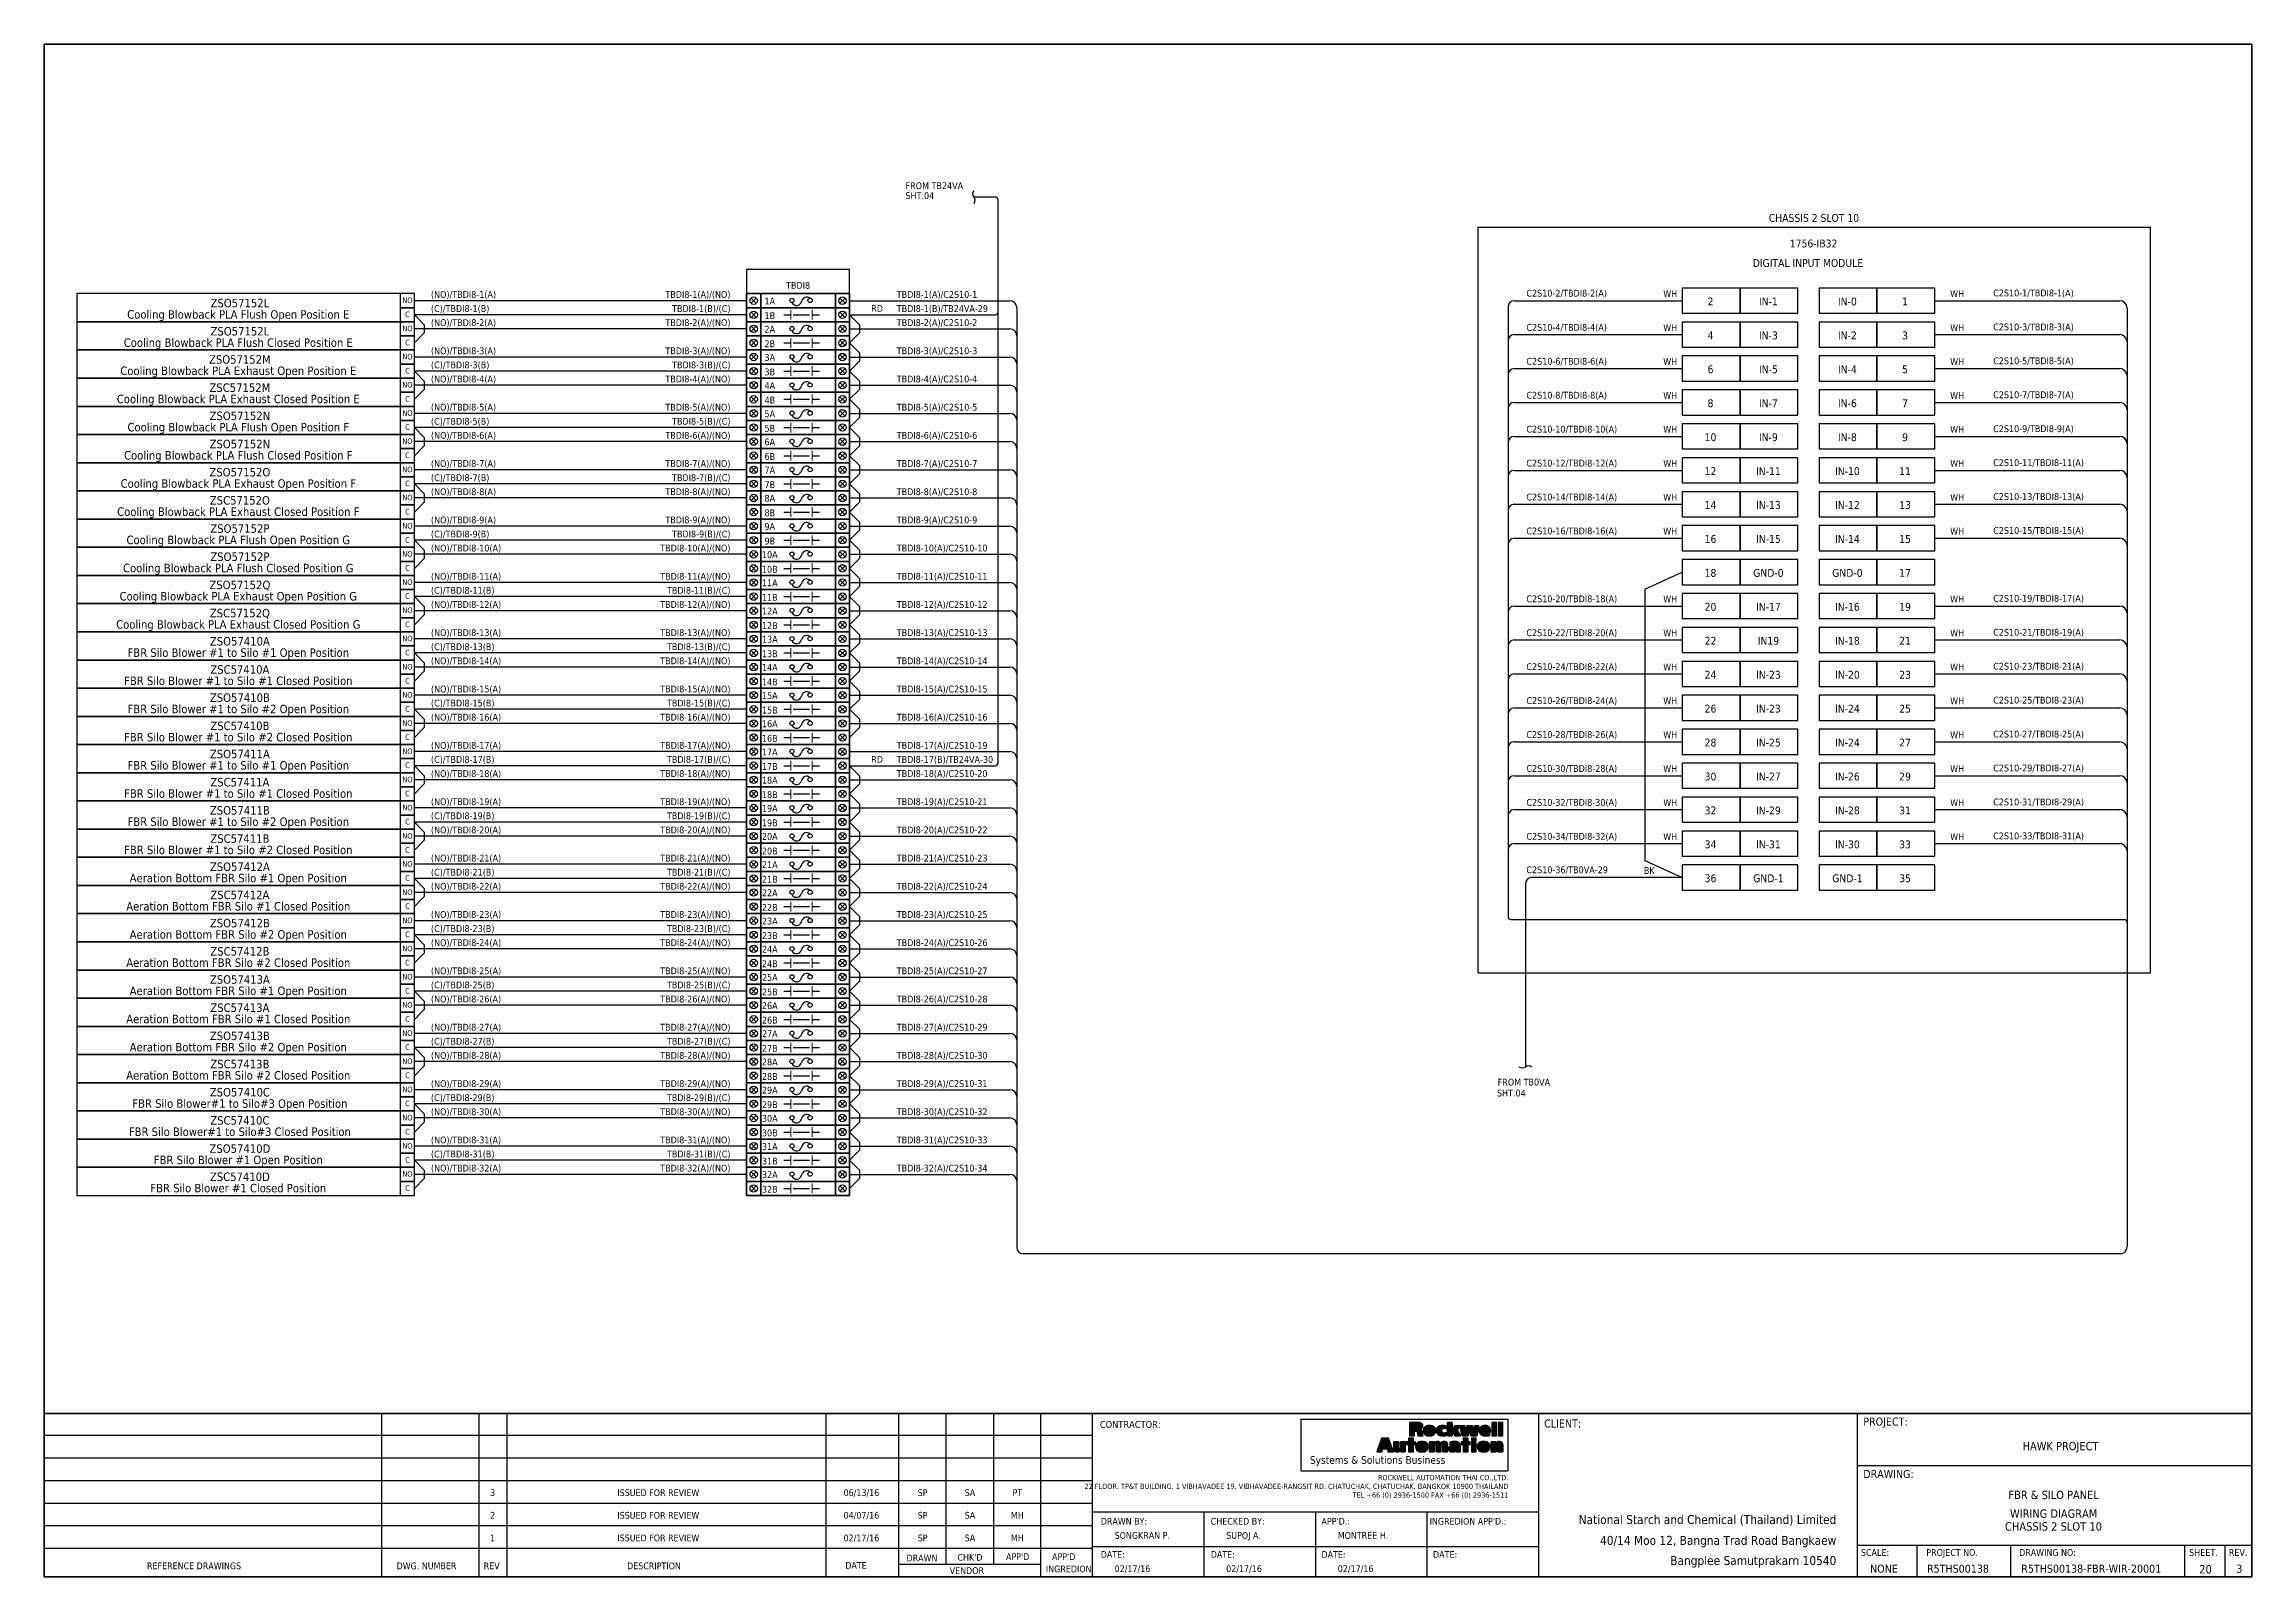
# Model space of a CAD drawing. Header units: millimetres. Extents: x 0 to 1792788, y -13 to 262234.
# Drawn here: x 1468623 to 1567512, y 92247 to 160934 of the extents above; entities that cross this region are included whole.
import ezdxf
from ezdxf.enums import TextEntityAlignment as Align

# ---------------------------------------------------------------- set-up
doc = ezdxf.new("R2010")
doc.units = ezdxf.units.MM
for name, color, linetype, lineweight in [('ASHADE', 7, 'Continuous', 25), ('GT_1', 9, 'Continuous', 25), ('HELPPOINT', 7, 'Continuous', 25), ('IE-CABLE', 1, 'Continuous', 25), ('IE-EQUIP', 253, 'Continuous', 25), ('IE-WIRE', 7, 'Continuous', 25), ('MEMBER', 7, 'Continuous', 25), ('power', 7, 'Continuous', 25), ('RA_LOGO', 2, 'Continuous', 25), ('TITLE_BOX', 7, 'Continuous', 25)]:
    doc.layers.add(name, color=color, linetype=linetype, lineweight=lineweight)
doc.styles.add('Tahoma', font='')
doc.styles.get('Tahoma').set_extended_font_data('Tahoma')

msp = doc.modelspace()

# ---------------------------------------------------------------- texts
at = {"color": 1, "style": 'Tahoma'}
for s, p in [('SHT.04', (1507201, 153992)), ('FROM TB24VA', (1507207, 154436)), ('RD', (1505668, 148939)), ('TBDI8-1(B)/TB24VA-29', (1506813, 148932)), ('RD', (1505668, 128731)), ('TBDI8-17(B)/TB24VA-30', (1506813, 128725))]:
    msp.add_text(s, height=304.8, dxfattribs=at).set_placement(p)
at = {"color": 2, "style": 'Tahoma'}
for s, height, p in [('CHASSIS 2 SLOT 10', 350.52, (1547898, 153145)), ('DIGITAL INPUT MODULE', 350.52, (1547628, 151123)), ('1756-IB32', 350.5, (1547881, 151999)), ('2', 351, (1543264, 149402)), ('IN-1', 350.5, (1545857, 149402)), ('IN-0', 350.5, (1549396, 149402)), ('1', 351, (1551978, 149402)), ('4', 351, (1543264, 147881)), ('IN-3', 350.5, (1545857, 147881)), ('IN-2', 350.5, (1549396, 147881)), ('3', 351, (1551978, 147881)), ('6', 351, (1543264, 146361)), ('IN-5', 350.5, (1545857, 146361)), ('IN-4', 350.5, (1549396, 146361)), ('5', 351, (1551978, 146361)), ('8', 351, (1543264, 144840)), ('IN-7', 350.5, (1545857, 144840)), ('IN-6', 350.5, (1549396, 144840)), ('7', 351, (1551978, 144840)), ('10', 350.5, (1543264, 143320)), ('IN-9', 350.5, (1545857, 143320)), ('IN-8', 350.5, (1549396, 143320)), ('9', 351, (1551978, 143320)), ('12', 350.5, (1543264, 141799)), ('IN-11', 350.5, (1545857, 141799)), ('IN-10', 350.5, (1549396, 141799)), ('11', 350.5, (1551978, 141799)), ('14', 350.5, (1543264, 140278)), ('IN-13', 350.5, (1545857, 140278)), ('IN-12', 350.5, (1549396, 140278)), ('13', 350.5, (1551978, 140278)), ('16', 350.5, (1543264, 138758)), ('IN-15', 350.5, (1545857, 138758)), ('IN-14', 350.5, (1549396, 138758)), ('15', 350.5, (1551978, 138758)), ('18', 350.5, (1543264, 137237)), ('GND-0', 350.5, (1545857, 137237)), ('GND-0', 350.5, (1549396, 137237)), ('17', 350.5, (1551978, 137237)), ('20', 350.5, (1543264, 135717)), ('IN-17', 350.5, (1545857, 135717)), ('IN-16', 350.5, (1549396, 135717)), ('19', 350.5, (1551978, 135717)), ('22', 350.5, (1543264, 134196)), ('IN19', 350.5, (1545857, 134196)), ('IN-18', 350.5, (1549396, 134196)), ('21', 350.5, (1551978, 134196)), ('24', 350.5, (1543264, 132675)), ('IN-23', 350.5, (1545857, 132675)), ('IN-20', 350.5, (1549396, 132675)), ('23', 350.5, (1551978, 132675)), ('26', 350.5, (1543264, 131155)), ('IN-23', 350.5, (1545857, 131155)), ('IN-24', 350.5, (1549396, 131155)), ('25', 350.5, (1551978, 131155)), ('28', 350.5, (1543264, 129634)), ('IN-25', 350.5, (1545857, 129634)), ('IN-24', 350.5, (1549396, 129634)), ('27', 350.5, (1551978, 129634)), ('30', 350.5, (1543264, 128113)), ('IN-27', 350.5, (1545857, 128113)), ('IN-26', 350.5, (1549396, 128113)), ('29', 350.5, (1551978, 128113)), ('32', 350.5, (1543264, 126593)), ('IN-29', 350.5, (1545857, 126593)), ('IN-28', 350.5, (1549396, 126593)), ('31', 350.5, (1551978, 126593)), ('34', 350.5, (1543264, 125072)), ('IN-31', 350.5, (1545857, 125072)), ('IN-30', 350.5, (1549396, 125072)), ('33', 350.5, (1551978, 125072)), ('36', 350.5, (1543264, 123552)), ('GND-1', 350.5, (1545857, 123552)), ('GND-1', 350.5, (1549396, 123552)), ('35', 350.5, (1551978, 123552))]:
    msp.add_text(s, height=height, dxfattribs=at).set_placement(p, align=Align.MIDDLE_CENTER)
at = {"color": 4, "style": 'Tahoma'}
for s, height, p in [('ZSO57152L', 381, (1477390, 149329)), ('TBDI8', 304.8, (1502393, 150123)), ('Cooling Blowback PLA Flush Open Position E ', 381, (1477390, 148821)), ('Cooling Blowback PLA Flush Closed Position E ', 381, (1477390, 147559)), ('ZSO57152L', 381, (1477390, 148067)), ('Cooling Blowback PLA Exhaust Open Position E ', 381, (1477390, 146296)), ('ZSO57152M', 381, (1477390, 146804)), ('ZSC57152M', 381, (1477390, 145541)), ('Cooling Blowback PLA Exhaust Closed Position E ', 381, (1477390, 145033)), ('ZSO57152N', 381, (1477390, 144278)), ('Cooling Blowback PLA Flush Open Position F ', 381, (1477390, 143770)), ('Cooling Blowback PLA Flush Closed Position F ', 381, (1477390, 142507)), ('ZSO57152N', 381, (1477390, 143015)), ('Cooling Blowback PLA Exhaust Open Position F ', 381, (1477390, 141244)), ('ZSO57152O', 381, (1477390, 141752)), ('ZSC57152O', 381, (1477390, 140489)), ('Cooling Blowback PLA Exhaust Closed Position F ', 381, (1477390, 139981)), ('Cooling Blowback PLA Flush Open Position G ', 381, (1477390, 138718)), ('ZSO57152P', 381, (1477390, 139226)), ('Cooling Blowback PLA Flush Closed Position G ', 381, (1477390, 137455)), ('ZSO57152P', 381, (1477390, 137963)), ('ZSO57152Q', 381, (1477390, 136700)), ('Cooling Blowback PLA Exhaust Open Position G ', 381, (1477390, 136192)), ('ZSC57152Q', 381, (1477390, 135437)), ('Cooling Blowback PLA Exhaust Closed Position G ', 381, (1477390, 134929)), ('FBR Silo Blower #1 to Silo #1 Open Position ', 381, (1477390, 133666)), ('ZSO57410A', 381, (1477390, 134174)), ('FBR Silo Blower #1 to Silo #1 Closed Position ', 381, (1477390, 132403)), ('ZSC57410A', 381, (1477390, 132911)), ('ZSO57410B', 381, (1477390, 131648)), ('FBR Silo Blower #1 to Silo #2 Open Position ', 381, (1477390, 131140)), ('ZSC57410B', 381, (1477390, 130385)), ('FBR Silo Blower #1 to Silo #2 Closed Position ', 381, (1477390, 129877)), ('FBR Silo Blower #1 to Silo #1 Open Position ', 381, (1477390, 128614)), ('ZSO57411A', 381, (1477390, 129122)), ('ZSC57411A', 381, (1477390, 127859)), ('FBR Silo Blower #1 to Silo #1 Closed Position ', 381, (1477390, 127351)), ('ZSO57411B', 381, (1477390, 126596)), ('FBR Silo Blower #1 to Silo #2 Open Position ', 381, (1477390, 126088)), ('FBR Silo Blower #1 to Silo #2 Closed Position ', 381, (1477390, 124825)), ('ZSC57411B', 381, (1477390, 125333)), ('Aeration Bottom FBR Silo #1 Open Position ', 381, (1477390, 123562)), ('ZSO57412A', 381, (1477390, 124070)), ('ZSC57412A', 381, (1477390, 122807)), ('Aeration Bottom FBR Silo #1 Closed Position ', 381, (1477390, 122299)), ('ZSO57412B', 381, (1477390, 121544)), ('Aeration Bottom FBR Silo #2 Open Position ', 381, (1477390, 121036)), ('Aeration Bottom FBR Silo #2 Closed Position ', 381, (1477390, 119773)), ('ZSC57412B', 381, (1477390, 120281)), ('Aeration Bottom FBR Silo #1 Open Position ', 381, (1477390, 118510)), ('ZSO57413A', 381, (1477390, 119018)), ('ZSC57413A', 381, (1477390, 117755)), ('Aeration Bottom FBR Silo #1 Closed Position ', 381, (1477390, 117247)), ('Aeration Bottom FBR Silo #2 Open Position ', 381, (1477390, 115984)), ('ZSO57413B', 381, (1477390, 116492)), ('Aeration Bottom FBR Silo #2 Closed Position ', 381, (1477390, 114721)), ('ZSC57413B', 381, (1477390, 115229)), ('ZSO57410C', 381, (1477390, 113966)), ('FBR Silo Blower#1 to Silo#3 Open Position', 381, (1477390, 113458)), ('ZSC57410C', 381, (1477390, 112703)), ('FBR Silo Blower#1 to Silo#3 Closed Position', 381, (1477390, 112195)), ('FBR Silo Blower #1 Open Position ', 381, (1477390, 110932)), ('ZSO57410D', 381, (1477390, 111440)), ('FBR Silo Blower #1 Closed Position ', 381, (1477390, 109669)), ('ZSC57410D', 381, (1477390, 110177))]:
    msp.add_text(s, height=height, dxfattribs=at).set_placement(p, align=Align.MIDDLE_CENTER)
for s, p in [('(NO)/TBDI8-1(A)', (1485949, 149564)), ('TBDI8-1(A)/C2S10-1', (1506813, 149564)), ('C2S10-2/TBDI8-2(A)', (1535018, 149620)), ('WH', (1541148, 149598)), ('WH', (1554000, 149598)), ('C2S10-1/TBDI8-1(A)', (1555927, 149630)), ('(NO)/TBDI8-2(A)', (1485949, 148301)), ('TBDI8-2(A)/C2S10-2', (1506813, 148301)), ('C2S10-4/TBDI8-4(A)', (1535018, 148089)), ('WH', (1541148, 148077)), ('WH', (1554000, 148077)), ('C2S10-3/TBDI8-3(A)', (1555927, 148109)), ('(NO)/TBDI8-3(A)', (1485949, 147038)), ('TBDI8-3(A)/C2S10-3', (1506813, 147038)), ('C2S10-6/TBDI8-6(A)', (1535018, 146568)), ('WH', (1541148, 146557)), ('WH', (1554000, 146557)), ('C2S10-5/TBDI8-5(A)', (1555927, 146589)), ('(NO)/TBDI8-4(A)', (1485949, 145775)), ('TBDI8-4(A)/C2S10-4', (1506813, 145775)), ('C2S10-7/TBDI8-7(A)', (1555927, 145068)), ('(NO)/TBDI8-5(A)', (1485949, 144512)), ('TBDI8-5(A)/C2S10-5', (1506813, 144512)), ('C2S10-8/TBDI8-8(A)', (1535018, 145048)), ('WH', (1541148, 145036)), ('WH', (1554000, 145036)), ('(NO)/TBDI8-6(A)', (1485949, 143249)), ('TBDI8-6(A)/C2S10-6', (1506813, 143249)), ('C2S10-10/TBDI8-10(A)', (1535018, 143527)), ('WH', (1541148, 143516)), ('WH', (1554000, 143516)), ('C2S10-9/TBDI8-9(A)', (1555927, 143547)), ('(NO)/TBDI8-7(A)', (1485949, 141986)), ('TBDI8-7(A)/C2S10-7', (1506813, 141986)), ('C2S10-12/TBDI8-12(A)', (1535018, 142006)), ('WH', (1541148, 141995)), ('WH', (1554000, 141995)), ('C2S10-11/TBDI8-11(A)', (1555927, 142027)), ('(NO)/TBDI8-8(A)', (1485949, 140723)), ('TBDI8-8(A)/C2S10-8', (1506813, 140723)), ('C2S10-14/TBDI8-14(A)', (1535018, 140486)), ('WH', (1541148, 140474)), ('WH', (1554000, 140474)), ('C2S10-13/TBDI8-13(A)', (1555927, 140506)), ('(NO)/TBDI8-9(A)', (1485949, 139460)), ('TBDI8-9(A)/C2S10-9', (1506813, 139460)), ('(NO)/TBDI8-10(A)', (1485949, 138197)), ('TBDI8-10(A)/C2S10-10', (1506813, 138197)), ('C2S10-16/TBDI8-16(A)', (1535018, 138965)), ('WH', (1541148, 138954)), ('WH', (1554000, 138954)), ('C2S10-15/TBDI8-15(A)', (1555927, 138985)), ('(NO)/TBDI8-11(A)', (1485949, 136934)), ('TBDI8-11(A)/C2S10-11', (1506813, 136934)), ('(NO)/TBDI8-12(A)', (1485949, 135671)), ('TBDI8-12(A)/C2S10-12', (1506813, 135671)), ('C2S10-20/TBDI8-18(A)', (1535018, 135924)), ('WH', (1541148, 135913)), ('WH', (1554000, 135913)), ('C2S10-19/TBDI8-17(A)', (1555927, 135944)), ('(NO)/TBDI8-13(A)', (1485949, 134408)), ('TBDI8-13(A)/C2S10-13', (1506813, 134408)), ('C2S10-22/TBDI8-20(A)', (1535018, 134403)), ('WH', (1541148, 134392)), ('WH', (1554000, 134392)), ('C2S10-21/TBDI8-19(A)', (1555927, 134424)), ('(NO)/TBDI8-14(A)', (1485949, 133145)), ('TBDI8-14(A)/C2S10-14', (1506813, 133145)), ('C2S10-24/TBDI8-22(A)', (1535018, 132883)), ('WH', (1541148, 132871)), ('WH', (1554000, 132871)), ('C2S10-23/TBDI8-21(A)', (1555927, 132903)), ('(NO)/TBDI8-15(A)', (1485949, 131882)), ('TBDI8-15(A)/C2S10-15', (1506813, 131882)), ('C2S10-26/TBDI8-24(A)', (1535018, 131362)), ('WH', (1541148, 131351)), ('WH', (1554000, 131351)), ('C2S10-25/TBDI8-23(A)', (1555927, 131382)), ('(NO)/TBDI8-16(A)', (1485949, 130619)), ('TBDI8-16(A)/C2S10-16', (1506813, 130619)), ('(NO)/TBDI8-17(A)', (1485949, 129356)), ('TBDI8-17(A)/C2S10-19', (1506813, 129356)), ('C2S10-28/TBDI8-26(A)', (1535018, 129841)), ('WH', (1541148, 129830)), ('WH', (1554000, 129830)), ('C2S10-27/TBDI8-25(A)', (1555927, 129862)), ('C2S10-30/TBDI8-28(A)', (1535018, 128321)), ('WH', (1541148, 128309)), ('WH', (1554000, 128309)), ('C2S10-29/TBDI8-27(A)', (1555927, 128341)), ('(NO)/TBDI8-18(A)', (1485949, 128093)), ('TBDI8-18(A)/C2S10-20', (1506813, 128093)), ('(NO)/TBDI8-19(A)', (1485949, 126830)), ('TBDI8-19(A)/C2S10-21', (1506813, 126830)), ('C2S10-32/TBDI8-30(A)', (1535018, 126800)), ('WH', (1541148, 126789)), ('WH', (1554000, 126789)), ('C2S10-31/TBDI8-29(A)', (1555927, 126821)), ('(NO)/TBDI8-20(A)', (1485949, 125567)), ('TBDI8-20(A)/C2S10-22', (1506813, 125567)), ('C2S10-34/TBDI8-32(A)', (1535018, 125280)), ('C2S10-33/TBDI8-31(A)', (1555927, 125300)), ('(NO)/TBDI8-21(A)', (1485949, 124304)), ('TBDI8-21(A)/C2S10-23', (1506813, 124304)), ('WH', (1541148, 125268)), ('WH', (1554000, 125268)), ('(NO)/TBDI8-22(A)', (1485949, 123041)), ('TBDI8-22(A)/C2S10-24', (1506813, 123041)), ('(NO)/TBDI8-23(A)', (1485949, 121778)), ('TBDI8-23(A)/C2S10-25', (1506813, 121778)), ('(NO)/TBDI8-24(A)', (1485949, 120515)), ('TBDI8-24(A)/C2S10-26', (1506813, 120515)), ('(NO)/TBDI8-25(A)', (1485949, 119252)), ('TBDI8-25(A)/C2S10-27', (1506813, 119252)), ('(NO)/TBDI8-26(A)', (1485949, 117989)), ('TBDI8-26(A)/C2S10-28', (1506813, 117989)), ('(NO)/TBDI8-27(A)', (1485949, 116726)), ('TBDI8-27(A)/C2S10-29', (1506813, 116726)), ('(NO)/TBDI8-28(A)', (1485949, 115463)), ('TBDI8-28(A)/C2S10-30', (1506813, 115463)), ('(NO)/TBDI8-29(A)', (1485949, 114200)), ('TBDI8-29(A)/C2S10-31', (1506813, 114200)), ('(NO)/TBDI8-30(A)', (1485949, 112937)), ('TBDI8-30(A)/C2S10-32', (1506813, 112937)), ('(NO)/TBDI8-31(A)', (1485949, 111674)), ('TBDI8-31(A)/C2S10-33', (1506813, 111674)), ('(NO)/TBDI8-32(A)', (1485949, 110412)), ('TBDI8-32(A)/C2S10-34', (1506813, 110412))]:
    msp.add_text(s, height=304.8, dxfattribs=at).set_placement(p)
for s, p in [('TBDI8-1(A)/(NO)', (1499365, 149564)), ('TBDI8-2(A)/(NO)', (1499365, 148301)), ('TBDI8-3(A)/(NO)', (1499365, 147038)), ('TBDI8-4(A)/(NO)', (1499365, 145775)), ('TBDI8-5(A)/(NO)', (1499365, 144512)), ('TBDI8-6(A)/(NO)', (1499365, 143249)), ('TBDI8-7(A)/(NO)', (1499365, 141986)), ('TBDI8-8(A)/(NO)', (1499365, 140723)), ('TBDI8-9(A)/(NO)', (1499365, 139460)), ('TBDI8-10(A)/(NO)', (1499365, 138197)), ('TBDI8-11(A)/(NO)', (1499365, 136934)), ('TBDI8-12(A)/(NO)', (1499365, 135671)), ('TBDI8-13(A)/(NO)', (1499365, 134408)), ('TBDI8-14(A)/(NO)', (1499365, 133145)), ('TBDI8-15(A)/(NO)', (1499365, 131882)), ('TBDI8-16(A)/(NO)', (1499365, 130619)), ('TBDI8-17(A)/(NO)', (1499365, 129356)), ('TBDI8-18(A)/(NO)', (1499365, 128093)), ('TBDI8-19(A)/(NO)', (1499365, 126830)), ('TBDI8-20(A)/(NO)', (1499365, 125567)), ('TBDI8-21(A)/(NO)', (1499365, 124304)), ('TBDI8-22(A)/(NO)', (1499365, 123041)), ('TBDI8-23(A)/(NO)', (1499365, 121778)), ('TBDI8-24(A)/(NO)', (1499365, 120515)), ('TBDI8-25(A)/(NO)', (1499365, 119252)), ('TBDI8-26(A)/(NO)', (1499365, 117989)), ('TBDI8-27(A)/(NO)', (1499365, 116726)), ('TBDI8-28(A)/(NO)', (1499365, 115463)), ('TBDI8-29(A)/(NO)', (1499365, 114200)), ('TBDI8-30(A)/(NO)', (1499365, 112937)), ('TBDI8-31(A)/(NO)', (1499365, 111674)), ('TBDI8-32(A)/(NO)', (1499365, 110412))]:
    msp.add_text(s, height=304.8, dxfattribs=at).set_placement(p, align=Align.RIGHT)
at = {"color": 7, "style": 'Tahoma'}
for s, p in [('(C)/TBDI8-1(B)', (1485949, 148932)), ('(C)/TBDI8-3(B)', (1485949, 146406)), ('(C)/TBDI8-5(B)', (1485949, 143880)), ('(C)/TBDI8-7(B)', (1485949, 141354)), ('(C)/TBDI8-9(B)', (1485949, 138828)), ('(C)/TBDI8-11(B)', (1485949, 136303)), ('(C)/TBDI8-13(B)', (1485949, 133777)), ('(C)/TBDI8-15(B)', (1485949, 131251)), ('(C)/TBDI8-17(B)', (1485949, 128725)), ('(C)/TBDI8-19(B)', (1485949, 126199)), ('(C)/TBDI8-21(B)', (1485949, 123673)), ('C2S10-36/TB0VA-29', (1535018, 123779)), ('BK', (1540279, 123748)), ('(C)/TBDI8-23(B)', (1485949, 121147)), ('(C)/TBDI8-25(B)', (1485949, 118621)), ('(C)/TBDI8-27(B)', (1485949, 116095)), ('(C)/TBDI8-29(B)', (1485949, 113569)), ('SHT.04', (1533698, 113776)), ('FROM TB0VA', (1533728, 114265)), ('(C)/TBDI8-31(B)', (1485949, 111043))]:
    msp.add_text(s, height=304.8, dxfattribs=at).set_placement(p)
for s, p in [('TBDI8-1(B)/(C)', (1499365, 148932)), ('TBDI8-3(B)/(C)', (1499365, 146406)), ('TBDI8-5(B)/(C)', (1499365, 143880)), ('TBDI8-7(B)/(C)', (1499365, 141354)), ('TBDI8-9(B)/(C)', (1499365, 138828)), ('TBDI8-11(B)/(C)', (1499365, 136303)), ('TBDI8-13(B)/(C)', (1499365, 133777)), ('TBDI8-15(B)/(C)', (1499365, 131251)), ('TBDI8-17(B)/(C)', (1499365, 128725)), ('TBDI8-19(B)/(C)', (1499365, 126199)), ('TBDI8-21(B)/(C)', (1499365, 123673)), ('TBDI8-23(B)/(C)', (1499365, 121147)), ('TBDI8-25(B)/(C)', (1499365, 118621)), ('TBDI8-27(B)/(C)', (1499365, 116095)), ('TBDI8-29(B)/(C)', (1499365, 113569)), ('TBDI8-31(B)/(C)', (1499365, 111043))]:
    msp.add_text(s, height=304.8, dxfattribs=at).set_placement(p, align=Align.RIGHT)
for s, height, p in [('CHASSIS 2 SLOT 10', 376.46, (1558627, 94506)), ('20', 376.5, (1565437, 92587))]:
    msp.add_text(s, height=height, dxfattribs=at).set_placement(p, align=Align.MIDDLE_CENTER)
at = {"layer": 'power', "color": 1, "style": 'Tahoma'}
for p in [(1484896, 149454), (1484896, 148191), (1484896, 146928), (1484896, 145665), (1484896, 144402), (1484896, 143139), (1484896, 141876), (1484896, 140613), (1484896, 139350), (1484896, 138087), (1484896, 136824), (1484896, 135561), (1484896, 134298), (1484896, 133035), (1484896, 131772), (1484896, 130509), (1484896, 129246), (1484896, 127983), (1484896, 126720), (1484896, 125457), (1484896, 124194), (1484896, 122931), (1484896, 121668), (1484896, 120405), (1484896, 119142), (1484896, 117879), (1484896, 116616), (1484896, 115353), (1484896, 114090), (1484896, 112827), (1484896, 111564), (1484896, 110301)]:
    msp.add_text('NO', height=254, dxfattribs=at).set_placement(p, align=Align.MIDDLE_CENTER)
at = {"layer": 'power', "color": 7, "style": 'Tahoma'}
for s, height, p in [('1A', 305.3, (1501126, 149421)), ('C', 254, (1484896, 148823)), ('1B', 305.3, (1501126, 148769)), ('C', 254, (1484896, 147561)), ('2A', 305.3, (1501126, 148158)), ('2B', 305.3, (1501126, 147506)), ('C', 254, (1484896, 146298)), ('3A', 305.3, (1501126, 146895)), ('3B', 305.3, (1501126, 146243)), ('4A', 305.3, (1501126, 145632)), ('C', 254, (1484896, 145035)), ('4B', 305.3, (1501126, 144980)), ('5A', 305.3, (1501126, 144369)), ('C', 254, (1484896, 143772)), ('5B', 305.3, (1501126, 143717)), ('C', 254, (1484896, 142509)), ('6B', 305.3, (1501126, 142454)), ('6A', 305.3, (1501126, 143107)), ('7A', 305.3, (1501126, 141844)), ('C', 254, (1484896, 141246)), ('8A', 305.3, (1501126, 140581)), ('7B', 305.3, (1501126, 141191)), ('C', 254, (1484896, 139983)), ('9A', 305.3, (1501126, 139318)), ('8B', 305.3, (1501126, 139928)), ('C', 254, (1484896, 138720)), ('9B', 305.3, (1501126, 138665)), ('C', 254, (1484896, 137457)), ('10B', 305.3, (1501126, 137402)), ('10A', 305.3, (1501126, 138055)), ('11A', 305.3, (1501126, 136792)), ('C', 254, (1484896, 136194)), ('11B', 305.3, (1501126, 136139)), ('12A', 305.3, (1501126, 135529)), ('C', 254, (1484896, 134931)), ('12B', 305.3, (1501126, 134876)), ('C', 254, (1484896, 133668)), ('13B', 305.3, (1501126, 133614)), ('13A', 305.3, (1501126, 134266)), ('C', 254, (1484896, 132405)), ('14A', 305.3, (1501126, 133003)), ('14B', 305.3, (1501126, 132351)), ('15A', 305.3, (1501126, 131740)), ('C', 254, (1484896, 131142)), ('15B', 305.3, (1501126, 131088)), ('16A', 305.3, (1501126, 130477)), ('C', 254, (1484896, 129879)), ('16B', 305.3, (1501126, 129825)), ('C', 254, (1484896, 128616)), ('17B', 305.3, (1501126, 128562)), ('17A', 305.3, (1501126, 129214)), ('18A', 305.3, (1501126, 127951)), ('C', 254, (1484896, 127353)), ('18B', 305.3, (1501126, 127299)), ('19A', 305.3, (1501126, 126688)), ('C', 254, (1484896, 126090)), ('19B', 305.3, (1501126, 126036)), ('C', 254, (1484896, 124827)), ('20A', 305.3, (1501126, 125425)), ('20B', 305.3, (1501126, 124773)), ('C', 254, (1484896, 123564)), ('21A', 305.3, (1501126, 124162)), ('21B', 305.3, (1501126, 123510)), ('22A', 305.3, (1501126, 122899)), ('C', 254, (1484896, 122301)), ('22B', 305.3, (1501126, 122247)), ('23A', 305.3, (1501126, 121636)), ('C', 254, (1484896, 121038)), ('23B', 305.3, (1501126, 120984)), ('C', 254, (1484896, 119775)), ('24A', 305.3, (1501126, 120373)), ('24B', 305.3, (1501126, 119721)), ('25A', 305.3, (1501126, 119110)), ('C', 254, (1484896, 118512)), ('25B', 305.3, (1501126, 118458)), ('26A', 305.3, (1501126, 117847)), ('C', 254, (1484896, 117249)), ('26B', 305.3, (1501126, 117195)), ('27A', 305.3, (1501126, 116584)), ('C', 254, (1484896, 115986)), ('27B', 305.3, (1501126, 115932)), ('C', 254, (1484896, 114723)), ('28A', 305.3, (1501126, 115321)), ('28B', 305.3, (1501126, 114669)), ('29A', 305.3, (1501126, 114058)), ('C', 254, (1484896, 113460)), ('29B', 305.3, (1501126, 113406)), ('30A', 305.3, (1501126, 112795)), ('C', 254, (1484896, 112197)), ('30B', 305.3, (1501126, 112143)), ('C', 254, (1484896, 110934)), ('31A', 305.3, (1501126, 111532)), ('31B', 305.3, (1501126, 110880)), ('C', 254, (1484896, 109671)), ('32A', 305.3, (1501126, 110269)), ('32B', 305.3, (1501126, 109617))]:
    msp.add_text(s, height=height, dxfattribs=at).set_placement(p, align=Align.MIDDLE_CENTER)

# ---------------------------------------------------------------- blocks, each defined once
blk = doc.blocks.new('RA_LOGO1')
at = {"layer": 'RA_LOGO', "linetype": 'Continuous', "ltscale": 25.4}
for color, points in [(1, [(25.1, 13.7), (25.8, 13.7), (26.2, 13.7), (26.6, 13.5), (26.8, 13.2), (26.9, 12.8), (27, 12.3), (27.1, 11.7), (27.2, 11.1), (27.3, 10.7), (30.8, 10.7), (30.7, 11.1), (30.6, 11.7), (30.5, 12.2), (30.4, 12.8), (30.2, 13.4), (30, 13.9), (29.6, 14.3), (29.1, 14.6), (28.4, 14.8), (29, 15), (29.5, 15.2), (29.8, 15.5), (30.2, 15.8), (30.4, 16.2), (30.6, 16.6), (30.6, 17.2), (30.6, 17.6), (30.5, 18), (30.3, 18.4), (30.1, 18.6), (29.8, 18.9), (29.5, 19.1), (29.1, 19.3), (28.7, 19.4), (28.2, 19.5), (27.7, 19.5), (27.2, 19.5), (21.7, 19.5), (21.7, 10.7), (25.1, 10.7)]), (1, [(24.9, 15.7), (24.9, 17.6), (25.9, 17.6), (26.5, 17.5), (27, 17.2), (27.2, 16.7), (27.1, 16.1), (26.8, 15.8), (26.3, 15.7), (25.8, 15.7)]), (1, [(33, 17.2), (32.6, 17), (32.3, 16.8), (32, 16.6), (31.7, 16.4), (31.4, 16.1), (31.3, 15.7), (31.1, 15.4), (31, 15), (30.9, 14.6), (30.9, 14.1), (30.9, 13.7), (31, 13.3), (31.1, 12.9), (31.2, 12.5), (31.4, 12.2), (31.6, 11.9), (31.8, 11.6), (32.1, 11.3), (32.4, 11.1), (32.8, 11), (33.1, 10.8), (33.6, 10.7), (34, 10.6), (34.5, 10.6), (35, 10.5), (35.5, 10.6), (36, 10.6), (36.5, 10.7), (36.9, 10.8), (37.3, 11), (37.6, 11.1), (37.9, 11.3), (38.2, 11.6), (38.4, 11.9), (38.7, 12.2), (38.8, 12.5), (39, 12.9), (39, 13.3), (39.1, 13.7), (39.1, 14.1), (39.1, 14.6), (39, 15), (38.9, 15.4), (38.8, 15.7), (38.6, 16.1), (38.3, 16.4), (38.1, 16.6), (37.7, 16.8), (37.4, 17), (37, 17.2), (36.6, 17.3), (36.1, 17.4), (35.6, 17.4), (35, 17.5), (34.5, 17.4), (33.9, 17.4), (33.5, 17.3)]), (1, [(34.6, 15.4), (35, 15.6), (35.5, 15.4), (35.7, 14.8), (35.7, 14.1), (35.7, 13.4), (35.6, 12.9), (35.4, 12.6), (35, 12.4), (34.6, 12.6), (34.4, 12.9), (34.3, 13.4), (34.3, 14.1), (34.4, 14.8)]), (1, [(43.1, 14.6), (43.3, 15), (43.6, 15.3), (44.1, 15.5), (44.6, 15.6), (45.2, 15.5), (45.6, 15.4), (46, 15.2), (46, 17.2), (45.5, 17.3), (45, 17.4), (44.4, 17.4), (43.7, 17.5), (43.2, 17.4), (42.7, 17.4), (42.2, 17.3), (41.7, 17.2), (41.3, 17), (41, 16.8), (40.7, 16.6), (40.4, 16.4), (40.2, 16.1), (40, 15.7), (39.8, 15.4), (39.7, 15), (39.6, 14.6), (39.6, 14.1), (39.6, 13.7), (39.7, 13.3), (39.8, 12.9), (39.9, 12.5), (40.1, 12.2), (40.3, 11.9), (40.5, 11.6), (40.8, 11.3), (41.1, 11.1), (41.5, 11), (41.8, 10.8), (42.3, 10.7), (42.7, 10.6), (43.2, 10.6), (43.7, 10.5), (44.4, 10.6), (45, 10.6), (45.6, 10.7), (46.1, 10.9), (46.1, 12.8), (45.6, 12.6), (45.2, 12.5), (44.6, 12.4), (44.1, 12.5), (43.6, 12.7), (43.3, 13), (43.1, 13.5), (43, 14.1)]), (1, [(50.1, 19.5), (46.9, 19.5), (46.9, 10.7), (50.1, 10.7), (50.1, 14.4)]), (1, [(50.1, 14.4), (51.9, 10.7), (55.6, 10.7), (53.4, 14.4), (55.2, 17.3), (51.7, 17.3)]), (1, [(56.7, 10.7), (60.7, 10.7), (61.5, 15.2), (61.6, 15.2), (62.4, 10.7), (66.4, 10.7), (67.8, 17.3), (64.9, 17.3), (64.3, 13), (64.3, 13), (63.6, 17.3), (59.7, 17.3), (59, 13), (59, 13), (58.4, 17.3), (55.2, 17.3)]), (1, [(71.6, 10.6), (72.1, 10.5), (72.6, 10.5), (73.2, 10.6), (73.7, 10.6), (74.2, 10.7), (74.6, 10.8), (75.1, 10.9), (75.1, 12.6), (74.6, 12.4), (74.1, 12.3), (73.5, 12.2), (72.9, 12.2), (72.4, 12.2), (71.9, 12.3), (71.5, 12.5), (71.2, 12.8), (71.1, 13.2), (75.6, 13.2), (75.6, 13.6), (75.5, 14.1), (75.5, 14.5), (75.4, 15), (75.3, 15.4), (75.2, 15.7), (75, 16.1), (74.8, 16.4), (74.5, 16.6), (74.2, 16.9), (73.9, 17.1), (73.5, 17.2), (73.1, 17.4), (72.6, 17.4), (72.1, 17.5), (71.5, 17.4), (71, 17.4), (70.5, 17.3), (70.1, 17.2), (69.7, 17), (69.3, 16.8), (69, 16.6), (68.7, 16.4), (68.5, 16.1), (68.3, 15.7), (68.2, 15.4), (68.1, 15), (68, 14.6), (68, 14.1), (68, 13.7), (68, 13.3), (68.1, 12.9), (68.3, 12.5), (68.4, 12.2), (68.6, 11.9), (68.9, 11.6), (69.2, 11.3), (69.5, 11.1), (69.8, 11), (70.2, 10.8), (70.6, 10.7), (71.1, 10.6)]), (1, [(71.1, 14.6), (71.1, 15.2), (71.4, 15.7), (72, 15.9), (72.5, 15.7), (72.7, 15.2), (72.8, 14.6)]), (1, [(76.4, 10.7), (79.5, 10.7), (79.5, 19.5), (76.4, 19.5)]), (1, [(83.6, 19.5), (80.5, 19.5), (80.5, 10.7), (83.6, 10.7)]), (252, [(6.9, 1.9), (7.5, 0), (11.1, 0), (7.9, 9), (3.2, 9), (0, 0), (3.4, 0), (4, 1.9)]), (252, [(6.5, 4.1), (4.5, 4.1), (5.5, 7.1)]), (252, [(18.9, 6.7), (15.7, 6.7), (15.7, 2.8), (15.7, 2.4), (15.5, 2.1), (15.1, 1.9), (14.7, 2.1), (14.5, 2.4), (14.5, 2.8), (14.5, 6.7), (11.3, 6.7), (11.3, 2), (11.3, 1.6), (11.4, 1.2), (11.6, 0.8), (11.8, 0.5), (12.1, 0.2), (12.5, 0), (13, -0.1), (13.6, -0.1), (14.2, -0.1), (14.7, 0), (15.2, 0.3), (15.5, 0.7), (15.9, 1.2), (15.9, 0), (18.9, 0)]), (252, [(24.3, 4.9), (25.7, 4.9), (25.7, 6.7), (24.3, 6.7), (24.3, 9), (21, 9), (21, 6.7), (19.6, 6.7), (19.6, 4.9), (21, 4.9), (21, 0), (24.3, 0)]), (252, [(29, -0.1), (29.4, -0.1), (30, -0.1), (30.5, -0.1), (31, -0.1), (31.4, 0), (31.9, 0.1), (32.3, 0.3), (32.6, 0.5), (32.9, 0.7), (33.2, 0.9), (33.5, 1.2), (33.7, 1.5), (33.8, 1.9), (34, 2.2), (34.1, 2.6), (34.1, 3), (34.2, 3.5), (34.1, 4), (34.1, 4.4), (34, 4.8), (33.8, 5.1), (33.6, 5.5), (33.4, 5.8), (33.1, 6), (32.8, 6.3), (32.4, 6.4), (32, 6.6), (31.5, 6.7), (31.1, 6.8), (30.5, 6.9), (30, 6.9), (29.4, 6.9), (28.9, 6.8), (28.4, 6.7), (28, 6.6), (27.6, 6.4), (27.2, 6.3), (26.9, 6), (26.6, 5.8), (26.4, 5.5), (26.2, 5.1), (26, 4.8), (25.9, 4.4), (25.8, 4), (25.8, 3.5), (25.8, 3), (25.9, 2.6), (26, 2.2), (26.1, 1.9), (26.3, 1.5), (26.5, 1.2), (26.7, 0.9), (27, 0.7), (27.3, 0.5), (27.7, 0.3), (28.1, 0.1), (28.5, 0)]), (252, [(29.6, 1.9), (29.4, 2.3), (29.3, 2.8), (29.3, 3.5), (29.3, 4.2), (29.5, 4.7), (30, 5), (30.4, 4.7), (30.6, 4.2), (30.7, 3.5), (30.7, 2.8), (30.6, 2.3), (30.4, 1.9), (30, 1.8)]), (252, [(38.2, 3.9), (38.2, 4.3), (38.4, 4.7), (38.8, 4.8), (39.2, 4.7), (39.4, 4.3), (39.4, 3.9), (39.4, 0), (42.6, 0), (42.6, 3.9), (42.6, 4.3), (42.8, 4.7), (43.2, 4.8), (43.6, 4.7), (43.8, 4.3), (43.8, 3.9), (43.8, 0), (47, 0), (47, 4), (47, 4.4), (47, 4.8), (47, 5.1), (46.9, 5.5), (46.8, 5.8), (46.6, 6.1), (46.4, 6.4), (46.1, 6.6), (45.7, 6.7), (45.2, 6.8), (44.7, 6.9), (44.1, 6.8), (43.6, 6.7), (43.1, 6.5), (42.7, 6.1), (42.5, 5.7), (42.2, 6.2), (41.9, 6.5), (41.4, 6.7), (40.9, 6.8), (40.4, 6.9), (39.9, 6.8), (39.4, 6.7), (39, 6.6), (38.6, 6.3), (38.3, 6), (38, 5.5), (38, 6.7), (35, 6.7), (35, 0), (38.2, 0)]), (252, [(47.8, 1.3), (48, 0.9), (48.2, 0.6), (48.5, 0.3), (48.9, 0.1), (49.3, 0), (49.8, -0.1), (50.2, -0.1), (50.8, -0.1), (51.3, 0), (51.7, 0.2), (52.1, 0.6), (52.5, 1), (52.5, 0), (55.5, 0), (55.5, 4.1), (55.4, 4.6), (55.4, 5), (55.2, 5.4), (55, 5.7), (54.7, 6), (54.4, 6.2), (54.1, 6.4), (53.8, 6.6), (53.4, 6.7), (53, 6.8), (52.6, 6.8), (52.2, 6.9), (51.8, 6.9), (51.4, 6.9), (50.7, 6.9), (50.1, 6.8), (49.6, 6.7), (49.1, 6.6), (48.5, 6.5), (48.5, 4.6), (49.1, 4.8), (49.6, 5), (50.2, 5.1), (50.8, 5.2), (51.3, 5.2), (51.7, 5.1), (52.1, 4.9), (52.4, 4.6), (52.5, 4.2), (52.2, 4.2), (51.7, 4.3), (51.2, 4.3), (50.8, 4.3), (50.4, 4.2), (49.9, 4.2), (49.5, 4.1), (49.1, 3.9), (48.7, 3.7), (48.4, 3.5), (48.1, 3.2), (47.9, 2.8), (47.8, 2.3), (47.8, 1.8)]), (252, [(50.7, 2.2), (51, 2.7), (51.5, 2.9), (52.2, 3), (52.5, 3), (52.5, 2.7), (52.4, 2.2), (52.1, 1.7), (51.5, 1.6), (51.1, 1.6), (50.8, 1.8)]), (252, [(57.3, 0), (60.6, 0), (60.6, 4.9), (62, 4.9), (62, 6.7), (60.6, 6.7), (60.6, 9), (57.3, 9), (57.3, 6.7), (56, 6.7), (56, 4.9), (57.3, 4.9)]), (252, [(66, 7.5), (66, 9), (62.8, 9), (62.8, 7.5)]), (252, [(62.8, 0), (66, 0), (66, 6.7), (62.8, 6.7)]), (252, [(69.9, -0.1), (70.4, -0.1), (70.9, -0.1), (71.4, -0.1), (71.9, -0.1), (72.4, 0), (72.8, 0.1), (73.2, 0.3), (73.5, 0.5), (73.8, 0.7), (74.1, 0.9), (74.4, 1.2), (74.6, 1.5), (74.8, 1.9), (74.9, 2.2), (75, 2.6), (75, 3), (75.1, 3.5), (75, 4), (75, 4.4), (74.9, 4.8), (74.7, 5.1), (74.5, 5.5), (74.3, 5.8), (74, 6), (73.7, 6.3), (73.3, 6.4), (72.9, 6.6), (72.5, 6.7), (72, 6.8), (71.4, 6.9), (70.9, 6.9), (70.3, 6.9), (69.8, 6.8), (69.3, 6.7), (68.9, 6.6), (68.5, 6.4), (68.1, 6.3), (67.8, 6), (67.5, 5.8), (67.3, 5.5), (67.1, 5.1), (66.9, 4.8), (66.8, 4.4), (66.7, 4), (66.7, 3.5), (66.7, 3), (66.8, 2.6), (66.9, 2.2), (67, 1.9), (67.2, 1.5), (67.4, 1.2), (67.6, 0.9), (67.9, 0.7), (68.2, 0.5), (68.6, 0.3), (69, 0.1), (69.4, 0)]), (252, [(70.5, 1.9), (70.3, 2.3), (70.2, 2.8), (70.2, 3.5), (70.2, 4.2), (70.4, 4.7), (70.9, 5), (71.4, 4.7), (71.6, 4.2), (71.6, 3.5), (71.6, 2.8), (71.5, 2.3), (71.3, 1.9), (70.9, 1.8)]), (252, [(79.2, 3.9), (79.2, 4.3), (79.3, 4.7), (79.7, 4.8), (80.1, 4.7), (80.3, 4.3), (80.3, 3.9), (80.3, 0), (83.6, 0), (83.6, 4.7), (83.5, 5.1), (83.4, 5.6), (83.3, 5.9), (83, 6.3), (82.7, 6.5), (82.3, 6.7), (81.8, 6.8), (81.2, 6.9), (80.7, 6.8), (80.1, 6.7), (79.7, 6.4), (79.3, 6.1), (79, 5.5), (79, 6.7), (75.9, 6.7), (75.9, 0), (79.2, 0)])]:
    blk.add_hatch(color=color, dxfattribs=at).paths.add_polyline_path(points, flags=0)
at = {"layer": 'RA_LOGO', "color": 1, "linetype": 'Continuous', "ltscale": 25.4}
for points in [[(29.1, 19.3), (28.7, 19.4), (28.2, 19.5), (27.7, 19.5), (27.2, 19.5), (21.7, 19.5), (21.7, 10.7), (25.1, 10.7), (25.1, 13.7), (25.8, 13.7), (26.2, 13.7), (26.6, 13.5), (26.8, 13.2), (26.9, 12.8), (27, 12.3), (27.1, 11.7), (27.2, 11.1), (27.3, 10.7), (30.8, 10.7), (30.7, 11.1), (30.6, 11.7), (30.5, 12.2), (30.4, 12.8), (30.2, 13.4), (30, 13.9), (29.6, 14.3), (29.1, 14.6), (28.5, 14.8), (28.5, 14.8), (29, 15), (29.5, 15.2), (29.8, 15.5), (30.2, 15.8), (30.4, 16.2), (30.6, 16.6), (30.6, 17.2), (30.6, 17.6), (30.5, 18), (30.3, 18.4), (30.1, 18.6), (29.8, 18.9), (29.5, 19.1)], [(25.1, 13.7), (25.8, 13.7), (26.2, 13.7), (26.6, 13.5), (26.8, 13.2), (26.9, 12.8), (27, 12.3), (27.1, 11.7), (27.2, 11.1), (27.3, 10.7), (30.8, 10.7), (30.7, 11.1), (30.6, 11.7), (30.5, 12.2), (30.4, 12.8), (30.2, 13.4), (30, 13.9), (29.6, 14.3), (29.1, 14.6), (28.4, 14.8), (29, 15), (29.5, 15.2), (29.8, 15.5), (30.2, 15.8), (30.4, 16.2), (30.6, 16.6), (30.6, 17.2), (30.6, 17.6), (30.5, 18), (30.3, 18.4), (30.1, 18.6), (29.8, 18.9), (29.5, 19.1), (29.1, 19.3), (28.7, 19.4), (28.2, 19.5), (27.7, 19.5), (27.2, 19.5), (21.7, 19.5), (21.7, 10.7), (25.1, 10.7)], [(24.9, 15.7), (24.9, 17.6), (25.9, 17.6), (26.5, 17.5), (27, 17.2), (27.2, 16.7), (27.1, 16.1), (26.8, 15.8), (26.3, 15.7), (25.8, 15.7)], [(25.8, 15.7), (24.9, 15.7), (24.9, 17.6), (25.9, 17.6), (26.5, 17.5), (27, 17.2), (27.2, 16.7), (27.1, 16.1), (26.8, 15.8), (26.3, 15.7)], [(37, 17.2), (36.6, 17.3), (36.1, 17.4), (35.6, 17.4), (35, 17.5), (34.5, 17.4), (33.9, 17.4), (33.5, 17.3), (33, 17.2), (32.6, 17), (32.3, 16.8), (32, 16.6), (31.7, 16.4), (31.4, 16.1), (31.3, 15.7), (31.1, 15.4), (31, 15), (30.9, 14.6), (30.9, 14.1), (30.9, 14.1), (30.9, 13.7), (31, 13.3), (31.1, 12.9), (31.2, 12.5), (31.4, 12.2), (31.6, 11.9), (31.8, 11.6), (32.1, 11.3), (32.4, 11.1), (32.8, 11), (33.1, 10.8), (33.6, 10.7), (34, 10.6), (34.5, 10.6), (35, 10.5), (35.5, 10.6), (36, 10.6), (36.5, 10.7), (36.9, 10.8), (37.3, 11), (37.6, 11.1), (37.9, 11.3), (38.2, 11.6), (38.4, 11.9), (38.7, 12.2), (38.8, 12.5), (39, 12.9), (39, 13.3), (39.1, 13.7), (39.1, 14.1), (39.1, 14.6), (39, 15), (38.9, 15.4), (38.8, 15.7), (38.6, 16.1), (38.3, 16.4), (38.1, 16.6), (37.7, 16.8), (37.4, 17)], [(33, 17.2), (32.6, 17), (32.3, 16.8), (32, 16.6), (31.7, 16.4), (31.4, 16.1), (31.3, 15.7), (31.1, 15.4), (31, 15), (30.9, 14.6), (30.9, 14.1), (30.9, 13.7), (31, 13.3), (31.1, 12.9), (31.2, 12.5), (31.4, 12.2), (31.6, 11.9), (31.8, 11.6), (32.1, 11.3), (32.4, 11.1), (32.8, 11), (33.1, 10.8), (33.6, 10.7), (34, 10.6), (34.5, 10.6), (35, 10.5), (35.5, 10.6), (36, 10.6), (36.5, 10.7), (36.9, 10.8), (37.3, 11), (37.6, 11.1), (37.9, 11.3), (38.2, 11.6), (38.4, 11.9), (38.7, 12.2), (38.8, 12.5), (39, 12.9), (39, 13.3), (39.1, 13.7), (39.1, 14.1), (39.1, 14.6), (39, 15), (38.9, 15.4), (38.8, 15.7), (38.6, 16.1), (38.3, 16.4), (38.1, 16.6), (37.7, 16.8), (37.4, 17), (37, 17.2), (36.6, 17.3), (36.1, 17.4), (35.6, 17.4), (35, 17.5), (34.5, 17.4), (33.9, 17.4), (33.5, 17.3)], [(34.3, 14.1), (34.4, 14.8), (34.6, 15.4), (35, 15.6), (35.5, 15.4), (35.7, 14.8), (35.7, 14.1), (35.7, 13.4), (35.6, 12.9), (35.4, 12.6), (35, 12.4), (34.6, 12.6), (34.4, 12.9), (34.3, 13.4)], [(34.6, 15.4), (35, 15.6), (35.5, 15.4), (35.7, 14.8), (35.7, 14.1), (35.7, 13.4), (35.6, 12.9), (35.4, 12.6), (35, 12.4), (34.6, 12.6), (34.4, 12.9), (34.3, 13.4), (34.3, 14.1), (34.4, 14.8)], [(42.7, 17.4), (43.2, 17.4), (43.7, 17.5), (44.4, 17.4), (45, 17.4), (45.5, 17.3), (46, 17.2), (46, 15.2), (45.6, 15.4), (45.2, 15.5), (44.6, 15.6), (44.1, 15.5), (43.6, 15.3), (43.3, 15), (43.1, 14.6), (43, 14.1), (43.1, 13.5), (43.3, 13), (43.6, 12.7), (44.1, 12.5), (44.6, 12.4), (45.2, 12.5), (45.6, 12.6), (46.1, 12.8), (46.1, 10.9), (45.6, 10.7), (45, 10.6), (44.4, 10.6), (43.7, 10.5), (43.2, 10.6), (42.7, 10.6), (42.3, 10.7), (41.8, 10.8), (41.5, 11), (41.1, 11.1), (40.8, 11.3), (40.5, 11.6), (40.3, 11.9), (40.1, 12.2), (39.9, 12.5), (39.8, 12.9), (39.7, 13.3), (39.6, 13.7), (39.6, 14.1), (39.6, 14.6), (39.7, 15), (39.8, 15.4), (40, 15.7), (40.2, 16.1), (40.4, 16.4), (40.7, 16.6), (41, 16.8), (41.3, 17), (41.7, 17.2), (42.2, 17.3)], [(43.1, 14.6), (43.3, 15), (43.6, 15.3), (44.1, 15.5), (44.6, 15.6), (45.2, 15.5), (45.6, 15.4), (46, 15.2), (46, 17.2), (45.5, 17.3), (45, 17.4), (44.4, 17.4), (43.7, 17.5), (43.2, 17.4), (42.7, 17.4), (42.2, 17.3), (41.7, 17.2), (41.3, 17), (41, 16.8), (40.7, 16.6), (40.4, 16.4), (40.2, 16.1), (40, 15.7), (39.8, 15.4), (39.7, 15), (39.6, 14.6), (39.6, 14.1), (39.6, 13.7), (39.7, 13.3), (39.8, 12.9), (39.9, 12.5), (40.1, 12.2), (40.3, 11.9), (40.5, 11.6), (40.8, 11.3), (41.1, 11.1), (41.5, 11), (41.8, 10.8), (42.3, 10.7), (42.7, 10.6), (43.2, 10.6), (43.7, 10.5), (44.4, 10.6), (45, 10.6), (45.6, 10.7), (46.1, 10.9), (46.1, 12.8), (45.6, 12.6), (45.2, 12.5), (44.6, 12.4), (44.1, 12.5), (43.6, 12.7), (43.3, 13), (43.1, 13.5), (43, 14.1)], [(50.1, 10.7), (46.9, 10.7), (46.9, 19.5), (50.1, 19.5), (50.1, 14.4), (50.1, 14.4), (50.1, 14.4)], [(50.1, 19.5), (46.9, 19.5), (46.9, 10.7), (50.1, 10.7), (50.1, 14.4)], [(50.1, 14.4), (51.9, 10.7), (55.6, 10.7), (53.4, 14.4), (55.2, 17.3), (51.7, 17.3)], [(51.9, 10.7), (50.1, 14.4), (51.7, 17.3), (55.2, 17.3), (53.4, 14.4), (55.6, 10.7)], [(62.4, 10.7), (61.6, 15.2), (61.5, 15.2), (60.7, 10.7), (56.7, 10.7), (55.2, 17.3), (58.4, 17.3), (59, 13), (59, 13), (59.7, 17.3), (63.6, 17.3), (64.3, 13), (64.3, 13), (64.9, 17.3), (67.8, 17.3), (66.4, 10.7)], [(56.7, 10.7), (60.7, 10.7), (61.5, 15.2), (61.6, 15.2), (62.4, 10.7), (66.4, 10.7), (67.8, 17.3), (64.9, 17.3), (64.3, 13), (64.3, 13), (63.6, 17.3), (59.7, 17.3), (59, 13), (59, 13), (58.4, 17.3), (55.2, 17.3)], [(71.6, 10.6), (72.1, 10.5), (72.6, 10.5), (73.2, 10.6), (73.7, 10.6), (74.2, 10.7), (74.6, 10.8), (75.1, 10.9), (75.1, 12.6), (74.6, 12.4), (74.1, 12.3), (73.5, 12.2), (72.9, 12.2), (72.4, 12.2), (71.9, 12.3), (71.5, 12.5), (71.2, 12.8), (71.1, 13.2), (75.6, 13.2), (75.6, 13.6), (75.5, 14.1), (75.5, 14.5), (75.4, 15), (75.3, 15.4), (75.2, 15.7), (75, 16.1), (74.8, 16.4), (74.5, 16.6), (74.2, 16.9), (73.9, 17.1), (73.5, 17.2), (73.1, 17.4), (72.6, 17.4), (72.1, 17.5), (71.5, 17.4), (71, 17.4), (70.5, 17.3), (70.1, 17.2), (69.7, 17), (69.3, 16.8), (69, 16.6), (68.7, 16.4), (68.5, 16.1), (68.3, 15.7), (68.2, 15.4), (68.1, 15), (68, 14.6), (68, 14.1), (68, 14.1), (68, 13.7), (68, 13.3), (68.1, 12.9), (68.3, 12.5), (68.4, 12.2), (68.6, 11.9), (68.9, 11.6), (69.2, 11.3), (69.5, 11.1), (69.8, 11), (70.2, 10.8), (70.6, 10.7), (71.1, 10.6)], [(71.6, 10.6), (72.1, 10.5), (72.6, 10.5), (73.2, 10.6), (73.7, 10.6), (74.2, 10.7), (74.6, 10.8), (75.1, 10.9), (75.1, 12.6), (74.6, 12.4), (74.1, 12.3), (73.5, 12.2), (72.9, 12.2), (72.4, 12.2), (71.9, 12.3), (71.5, 12.5), (71.2, 12.8), (71.1, 13.2), (75.6, 13.2), (75.6, 13.6), (75.5, 14.1), (75.5, 14.5), (75.4, 15), (75.3, 15.4), (75.2, 15.7), (75, 16.1), (74.8, 16.4), (74.5, 16.6), (74.2, 16.9), (73.9, 17.1), (73.5, 17.2), (73.1, 17.4), (72.6, 17.4), (72.1, 17.5), (71.5, 17.4), (71, 17.4), (70.5, 17.3), (70.1, 17.2), (69.7, 17), (69.3, 16.8), (69, 16.6), (68.7, 16.4), (68.5, 16.1), (68.3, 15.7), (68.2, 15.4), (68.1, 15), (68, 14.6), (68, 14.1), (68, 13.7), (68, 13.3), (68.1, 12.9), (68.3, 12.5), (68.4, 12.2), (68.6, 11.9), (68.9, 11.6), (69.2, 11.3), (69.5, 11.1), (69.8, 11), (70.2, 10.8), (70.6, 10.7), (71.1, 10.6)], [(72.8, 14.6), (71.1, 14.6), (71.1, 15.2), (71.4, 15.7), (72, 15.9), (72.5, 15.7), (72.7, 15.2)], [(71.1, 14.6), (71.1, 15.2), (71.4, 15.7), (72, 15.9), (72.5, 15.7), (72.7, 15.2), (72.8, 14.6)], [(76.4, 10.7), (79.5, 10.7), (79.5, 19.5), (76.4, 19.5)], [(76.4, 10.7), (79.5, 10.7), (79.5, 19.5), (76.4, 19.5)], [(80.5, 10.7), (83.6, 10.7), (83.6, 19.5), (80.5, 19.5)], [(83.6, 19.5), (80.5, 19.5), (80.5, 10.7), (83.6, 10.7)]]:
    blk.add_lwpolyline(points, close=True, dxfattribs=at)
at = {"layer": 'RA_LOGO', "color": 252, "linetype": 'Continuous', "ltscale": 25.4}
for points in [[(7.5, 0), (11.1, 0), (7.9, 9), (3.2, 9), (0, 0), (3.4, 0), (4, 1.9), (6.9, 1.9)], [(6.9, 1.9), (7.5, 0), (11.1, 0), (7.9, 9), (3.2, 9), (0, 0), (3.4, 0), (4, 1.9)], [(5.5, 7.1), (5.5, 7.1), (6.5, 4.1), (4.5, 4.1)], [(6.5, 4.1), (4.5, 4.1), (5.5, 7.1)], [(11.6, 0.8), (11.4, 1.2), (11.3, 1.6), (11.3, 2), (11.3, 6.7), (14.5, 6.7), (14.5, 2.8), (14.5, 2.4), (14.7, 2.1), (15.1, 1.9), (15.5, 2.1), (15.7, 2.4), (15.7, 2.8), (15.7, 6.7), (18.9, 6.7), (18.9, 0), (15.9, 0), (15.9, 1.2), (15.8, 1.2), (15.5, 0.7), (15.2, 0.3), (14.7, 0), (14.2, -0.1), (13.6, -0.1), (13, -0.1), (12.5, 0), (12.1, 0.2), (11.8, 0.5)], [(18.9, 6.7), (15.7, 6.7), (15.7, 2.8), (15.7, 2.4), (15.5, 2.1), (15.1, 1.9), (14.7, 2.1), (14.5, 2.4), (14.5, 2.8), (14.5, 6.7), (11.3, 6.7), (11.3, 2), (11.3, 1.6), (11.4, 1.2), (11.6, 0.8), (11.8, 0.5), (12.1, 0.2), (12.5, 0), (13, -0.1), (13.6, -0.1), (14.2, -0.1), (14.7, 0), (15.2, 0.3), (15.5, 0.7), (15.9, 1.2), (15.9, 0), (18.9, 0)], [(24.3, 4.9), (25.7, 4.9), (25.7, 6.7), (24.3, 6.7), (24.3, 9), (21, 9), (21, 6.7), (19.6, 6.7), (19.6, 4.9), (21, 4.9), (21, 0), (24.3, 0)], [(24.3, 4.9), (25.7, 4.9), (25.7, 6.7), (24.3, 6.7), (24.3, 9), (21, 9), (21, 6.7), (19.6, 6.7), (19.6, 4.9), (21, 4.9), (21, 0), (24.3, 0)], [(29.4, 6.9), (28.9, 6.8), (28.4, 6.7), (28, 6.6), (27.6, 6.4), (27.2, 6.3), (26.9, 6), (26.6, 5.8), (26.4, 5.5), (26.2, 5.1), (26, 4.8), (25.9, 4.4), (25.8, 4), (25.8, 3.5), (25.8, 3.5), (25.8, 3), (25.9, 2.6), (26, 2.2), (26.1, 1.9), (26.3, 1.5), (26.5, 1.2), (26.7, 0.9), (27, 0.7), (27.3, 0.5), (27.7, 0.3), (28.1, 0.1), (28.5, 0), (29, -0.1), (29.4, -0.1), (30, -0.1), (30.5, -0.1), (31, -0.1), (31.4, 0), (31.9, 0.1), (32.3, 0.3), (32.6, 0.5), (32.9, 0.7), (33.2, 0.9), (33.5, 1.2), (33.7, 1.5), (33.8, 1.9), (34, 2.2), (34.1, 2.6), (34.1, 3), (34.2, 3.5), (34.2, 3.5), (34.1, 4), (34.1, 4.4), (34, 4.8), (33.8, 5.1), (33.6, 5.5), (33.4, 5.8), (33.1, 6), (32.8, 6.3), (32.4, 6.4), (32, 6.6), (31.5, 6.7), (31.1, 6.8), (30.5, 6.9), (30, 6.9), (30, 6.9)], [(29, -0.1), (29.4, -0.1), (30, -0.1), (30.5, -0.1), (31, -0.1), (31.4, 0), (31.9, 0.1), (32.3, 0.3), (32.6, 0.5), (32.9, 0.7), (33.2, 0.9), (33.5, 1.2), (33.7, 1.5), (33.8, 1.9), (34, 2.2), (34.1, 2.6), (34.1, 3), (34.2, 3.5), (34.1, 4), (34.1, 4.4), (34, 4.8), (33.8, 5.1), (33.6, 5.5), (33.4, 5.8), (33.1, 6), (32.8, 6.3), (32.4, 6.4), (32, 6.6), (31.5, 6.7), (31.1, 6.8), (30.5, 6.9), (30, 6.9), (29.4, 6.9), (28.9, 6.8), (28.4, 6.7), (28, 6.6), (27.6, 6.4), (27.2, 6.3), (26.9, 6), (26.6, 5.8), (26.4, 5.5), (26.2, 5.1), (26, 4.8), (25.9, 4.4), (25.8, 4), (25.8, 3.5), (25.8, 3), (25.9, 2.6), (26, 2.2), (26.1, 1.9), (26.3, 1.5), (26.5, 1.2), (26.7, 0.9), (27, 0.7), (27.3, 0.5), (27.7, 0.3), (28.1, 0.1), (28.5, 0)], [(29.3, 3.5), (29.3, 4.2), (29.5, 4.7), (30, 5), (30.4, 4.7), (30.6, 4.2), (30.7, 3.5), (30.7, 2.8), (30.6, 2.3), (30.4, 1.9), (30, 1.8), (29.6, 1.9), (29.4, 2.3), (29.3, 2.8)], [(29.6, 1.9), (29.4, 2.3), (29.3, 2.8), (29.3, 3.5), (29.3, 4.2), (29.5, 4.7), (30, 5), (30.4, 4.7), (30.6, 4.2), (30.7, 3.5), (30.7, 2.8), (30.6, 2.3), (30.4, 1.9), (30, 1.8)], [(39.4, 4.3), (39.2, 4.7), (38.8, 4.8), (38.4, 4.7), (38.2, 4.3), (38.2, 3.9), (38.2, 0), (35, 0), (35, 6.7), (38, 6.7), (38, 5.6), (38.1, 5.6), (38.3, 6), (38.6, 6.3), (39, 6.6), (39.4, 6.7), (39.9, 6.8), (40.4, 6.9), (40.9, 6.8), (41.4, 6.7), (41.9, 6.5), (42.2, 6.2), (42.5, 5.7), (42.5, 5.7), (42.7, 6.1), (43.1, 6.5), (43.6, 6.7), (44.1, 6.8), (44.7, 6.9), (45.2, 6.8), (45.7, 6.7), (46.1, 6.6), (46.4, 6.4), (46.6, 6.1), (46.8, 5.8), (46.9, 5.5), (47, 5.1), (47, 4.8), (47, 4.4), (47, 4), (47, 0), (43.8, 0), (43.8, 3.9), (43.8, 4.3), (43.6, 4.7), (43.2, 4.8), (42.8, 4.7), (42.6, 4.3), (42.6, 3.9), (42.6, 0), (39.4, 0), (39.4, 3.9)], [(38.2, 3.9), (38.2, 4.3), (38.4, 4.7), (38.8, 4.8), (39.2, 4.7), (39.4, 4.3), (39.4, 3.9), (39.4, 0), (42.6, 0), (42.6, 3.9), (42.6, 4.3), (42.8, 4.7), (43.2, 4.8), (43.6, 4.7), (43.8, 4.3), (43.8, 3.9), (43.8, 0), (47, 0), (47, 4), (47, 4.4), (47, 4.8), (47, 5.1), (46.9, 5.5), (46.8, 5.8), (46.6, 6.1), (46.4, 6.4), (46.1, 6.6), (45.7, 6.7), (45.2, 6.8), (44.7, 6.9), (44.1, 6.8), (43.6, 6.7), (43.1, 6.5), (42.7, 6.1), (42.5, 5.7), (42.2, 6.2), (41.9, 6.5), (41.4, 6.7), (40.9, 6.8), (40.4, 6.9), (39.9, 6.8), (39.4, 6.7), (39, 6.6), (38.6, 6.3), (38.3, 6), (38, 5.5), (38, 6.7), (35, 6.7), (35, 0), (38.2, 0)], [(50.1, 6.8), (49.6, 6.7), (49.1, 6.6), (48.5, 6.5), (48.5, 4.6), (49.1, 4.8), (49.6, 5), (50.2, 5.1), (50.8, 5.2), (51.3, 5.2), (51.7, 5.1), (52.1, 4.9), (52.4, 4.6), (52.5, 4.2), (52.2, 4.2), (51.7, 4.3), (51.2, 4.3), (50.8, 4.3), (50.4, 4.2), (49.9, 4.2), (49.5, 4.1), (49.1, 3.9), (48.7, 3.7), (48.4, 3.5), (48.1, 3.2), (47.9, 2.8), (47.8, 2.3), (47.8, 1.8), (47.8, 1.8), (47.8, 1.3), (48, 0.9), (48.2, 0.6), (48.5, 0.3), (48.9, 0.1), (49.3, 0), (49.8, -0.1), (50.2, -0.1), (50.8, -0.1), (51.3, 0), (51.7, 0.2), (52.1, 0.6), (52.4, 1), (52.5, 1), (52.5, 0), (55.5, 0), (55.5, 4.1), (55.4, 4.6), (55.4, 5), (55.2, 5.4), (55, 5.7), (54.7, 6), (54.4, 6.2), (54.1, 6.4), (53.8, 6.6), (53.4, 6.7), (53, 6.8), (52.6, 6.8), (52.2, 6.9), (51.8, 6.9), (51.4, 6.9), (50.7, 6.9)], [(47.8, 1.3), (48, 0.9), (48.2, 0.6), (48.5, 0.3), (48.9, 0.1), (49.3, 0), (49.8, -0.1), (50.2, -0.1), (50.8, -0.1), (51.3, 0), (51.7, 0.2), (52.1, 0.6), (52.5, 1), (52.5, 0), (55.5, 0), (55.5, 4.1), (55.4, 4.6), (55.4, 5), (55.2, 5.4), (55, 5.7), (54.7, 6), (54.4, 6.2), (54.1, 6.4), (53.8, 6.6), (53.4, 6.7), (53, 6.8), (52.6, 6.8), (52.2, 6.9), (51.8, 6.9), (51.4, 6.9), (50.7, 6.9), (50.1, 6.8), (49.6, 6.7), (49.1, 6.6), (48.5, 6.5), (48.5, 4.6), (49.1, 4.8), (49.6, 5), (50.2, 5.1), (50.8, 5.2), (51.3, 5.2), (51.7, 5.1), (52.1, 4.9), (52.4, 4.6), (52.5, 4.2), (52.2, 4.2), (51.7, 4.3), (51.2, 4.3), (50.8, 4.3), (50.4, 4.2), (49.9, 4.2), (49.5, 4.1), (49.1, 3.9), (48.7, 3.7), (48.4, 3.5), (48.1, 3.2), (47.9, 2.8), (47.8, 2.3), (47.8, 1.8)], [(50.7, 2.2), (51, 2.7), (51.5, 2.9), (52.2, 3), (52.5, 3), (52.5, 2.7), (52.4, 2.2), (52.1, 1.7), (51.5, 1.6), (51.1, 1.6), (50.8, 1.8)], [(52.5, 2.7), (52.4, 2.2), (52.1, 1.7), (51.5, 1.6), (51.1, 1.6), (50.8, 1.8), (50.7, 2.2), (51, 2.7), (51.5, 2.9), (52.2, 3), (52.5, 3)], [(60.6, 0), (60.6, 4.9), (62, 4.9), (62, 6.7), (60.6, 6.7), (60.6, 9), (57.3, 9), (57.3, 6.7), (56, 6.7), (56, 4.9), (57.3, 4.9), (57.3, 0)], [(57.3, 0), (60.6, 0), (60.6, 4.9), (62, 4.9), (62, 6.7), (60.6, 6.7), (60.6, 9), (57.3, 9), (57.3, 6.7), (56, 6.7), (56, 4.9), (57.3, 4.9)], [(66, 7.5), (66, 9), (62.8, 9), (62.8, 7.5)], [(62.8, 7.5), (66, 7.5), (66, 9), (62.8, 9)], [(62.8, 0), (66, 0), (66, 6.7), (62.8, 6.7)], [(62.8, 0), (66, 0), (66, 6.7), (62.8, 6.7)], [(72.9, 6.6), (72.5, 6.7), (72, 6.8), (71.4, 6.9), (70.9, 6.9), (70.3, 6.9), (69.8, 6.8), (69.3, 6.7), (68.9, 6.6), (68.5, 6.4), (68.1, 6.3), (67.8, 6), (67.5, 5.8), (67.3, 5.5), (67.1, 5.1), (66.9, 4.8), (66.8, 4.4), (66.7, 4), (66.7, 3.5), (66.7, 3.5), (66.7, 3), (66.8, 2.6), (66.9, 2.2), (67, 1.9), (67.2, 1.5), (67.4, 1.2), (67.6, 0.9), (67.9, 0.7), (68.2, 0.5), (68.6, 0.3), (69, 0.1), (69.4, 0), (69.9, -0.1), (70.4, -0.1), (70.9, -0.1), (71.4, -0.1), (71.9, -0.1), (72.4, 0), (72.8, 0.1), (73.2, 0.3), (73.5, 0.5), (73.8, 0.7), (74.1, 0.9), (74.4, 1.2), (74.6, 1.5), (74.8, 1.9), (74.9, 2.2), (75, 2.6), (75, 3), (75.1, 3.5), (75.1, 3.5), (75, 4), (75, 4.4), (74.9, 4.8), (74.7, 5.1), (74.5, 5.5), (74.3, 5.8), (74, 6), (73.7, 6.3), (73.3, 6.4)], [(69.9, -0.1), (70.4, -0.1), (70.9, -0.1), (71.4, -0.1), (71.9, -0.1), (72.4, 0), (72.8, 0.1), (73.2, 0.3), (73.5, 0.5), (73.8, 0.7), (74.1, 0.9), (74.4, 1.2), (74.6, 1.5), (74.8, 1.9), (74.9, 2.2), (75, 2.6), (75, 3), (75.1, 3.5), (75, 4), (75, 4.4), (74.9, 4.8), (74.7, 5.1), (74.5, 5.5), (74.3, 5.8), (74, 6), (73.7, 6.3), (73.3, 6.4), (72.9, 6.6), (72.5, 6.7), (72, 6.8), (71.4, 6.9), (70.9, 6.9), (70.3, 6.9), (69.8, 6.8), (69.3, 6.7), (68.9, 6.6), (68.5, 6.4), (68.1, 6.3), (67.8, 6), (67.5, 5.8), (67.3, 5.5), (67.1, 5.1), (66.9, 4.8), (66.8, 4.4), (66.7, 4), (66.7, 3.5), (66.7, 3), (66.8, 2.6), (66.9, 2.2), (67, 1.9), (67.2, 1.5), (67.4, 1.2), (67.6, 0.9), (67.9, 0.7), (68.2, 0.5), (68.6, 0.3), (69, 0.1), (69.4, 0)], [(70.2, 3.5), (70.2, 4.2), (70.4, 4.7), (70.9, 5), (71.4, 4.7), (71.6, 4.2), (71.6, 3.5), (71.6, 2.8), (71.5, 2.3), (71.3, 1.9), (70.9, 1.8), (70.5, 1.9), (70.3, 2.3), (70.2, 2.8)], [(70.5, 1.9), (70.3, 2.3), (70.2, 2.8), (70.2, 3.5), (70.2, 4.2), (70.4, 4.7), (70.9, 5), (71.4, 4.7), (71.6, 4.2), (71.6, 3.5), (71.6, 2.8), (71.5, 2.3), (71.3, 1.9), (70.9, 1.8)], [(79.2, 4.3), (79.2, 3.9), (79.2, 0), (75.9, 0), (75.9, 6.7), (79, 6.7), (79, 5.6), (79, 5.6), (79.3, 6.1), (79.7, 6.4), (80.1, 6.7), (80.7, 6.8), (81.2, 6.9), (81.8, 6.8), (82.3, 6.7), (82.7, 6.5), (83, 6.3), (83.3, 5.9), (83.4, 5.6), (83.5, 5.1), (83.6, 4.7), (83.6, 0), (80.3, 0), (80.3, 3.9), (80.3, 4.3), (80.1, 4.7), (79.7, 4.8), (79.3, 4.7)], [(79.2, 3.9), (79.2, 4.3), (79.3, 4.7), (79.7, 4.8), (80.1, 4.7), (80.3, 4.3), (80.3, 3.9), (80.3, 0), (83.6, 0), (83.6, 4.7), (83.5, 5.1), (83.4, 5.6), (83.3, 5.9), (83, 6.3), (82.7, 6.5), (82.3, 6.7), (81.8, 6.8), (81.2, 6.9), (80.7, 6.8), (80.1, 6.7), (79.7, 6.4), (79.3, 6.1), (79, 5.5), (79, 6.7), (75.9, 6.7), (75.9, 0), (79.2, 0)]]:
    blk.add_lwpolyline(points, close=True, dxfattribs=at)
blk = doc.blocks.new('TPA')
at = {"ltscale": 25.4}
for p, q in [((14356728, 12757470), (14356728, 12754838)), ((14356728, 12757470), (14367258, 12757470)), ((14367258, 12757470), (14367258, 12754838)), ((14356728, 12754838), (14367258, 12754838))]:
    blk.add_line(p, q, dxfattribs=at)
at = {"color": 4, "ltscale": 25.4}
for p, q in [((14388070, 12751057), (14388070, 12749437)), ((14392840, 12751057), (14392840, 12749437))]:
    blk.add_line(p, q, dxfattribs=at)
at = {"color": 4, "ltscale": 12.7}
for p, q in [((14401704, 12751057), (14401704, 12749437)), ((14401704, 12751057), (14401704, 12749437)), ((14403758, 12751057), (14403758, 12749437)), ((14403758, 12751057), (14403758, 12749437))]:
    blk.add_line(p, q, dxfattribs=at)
at = {"layer": 'GT_1', "color": 4, "ltscale": 25.4}
for p, q in [((14309938, 12749437), (14309938, 12757755)), ((14314900, 12749437), (14314900, 12757755)), ((14316319, 12749437), (14316319, 12757755)), ((14332560, 12749437), (14332560, 12757755)), ((14336263, 12749437), (14336263, 12757755)), ((14338674, 12750067), (14338674, 12757755)), ((14341086, 12750068), (14341086, 12757756)), ((14343490, 12749437), (14343490, 12757755)), ((14346116, 12749437), (14346116, 12757755)), ((14368833, 12749437), (14368833, 12757755)), ((14385061, 12749437), (14385061, 12757755)), ((14385061, 12749437), (14385061, 12757755)), ((14385061, 12749437), (14385061, 12757755)), ((14346116, 12756634), (14292753, 12756634)), ((14346116, 12755485), (14292753, 12755485)), ((14346116, 12754332), (14292753, 12754332)), ((14346116, 12753180), (14292753, 12753180)), ((14368833, 12752737), (14346116, 12752737)), ((14351795, 12749437), (14351795, 12752737)), ((14357475, 12749437), (14357475, 12752737)), ((14363154, 12749437), (14363154, 12752737)), ((14346116, 12752028), (14292753, 12752028)), ((14346114, 12750875), (14292753, 12750875)), ((14343490, 12750067), (14336263, 12750067)), ((14368833, 12750964), (14346116, 12750964)), ((14385061, 12751057), (14405128, 12751057))]:
    blk.add_line(p, q, dxfattribs=at)
at = {"layer": 'HELPPOINT', "color": 4, "lineweight": 35, "ltscale": 25.4}
for p, q in [((14292753, 12749437), (14292753, 12827491)), ((14292753, 12827491), (14405128, 12827491)), ((14292753, 12749437), (14292753, 12827491)), ((14292753, 12827491), (14405128, 12827491)), ((14405128, 12827491), (14405128, 12749437)), ((14405128, 12827491), (14405128, 12749437)), ((14405128, 12749437), (14292753, 12749437)), ((14405128, 12749437), (14292753, 12749437))]:
    blk.add_line(p, q, dxfattribs=at)
at = {"layer": 'HELPPOINT', "color": 4, "ltscale": 25.4}
for p, q in [((14385061, 12755112), (14405128, 12755112)), ((14385061, 12755112), (14405128, 12755112)), ((14385061, 12751057), (14405128, 12751057))]:
    blk.add_line(p, q, dxfattribs=at)
at = {"layer": 'MEMBER', "color": 4, "lineweight": 35, "ltscale": 25.4}
blk.add_line((14292753, 12757755), (14405128, 12757755), dxfattribs=at)
blk.add_line((14292753, 12757755), (14405128, 12757755), dxfattribs=at)
at = {"layer": 'MEMBER', "color": 4, "ltscale": 25.4}
for p, q in [((14385061, 12755112), (14405128, 12755112)), ((14385061, 12755112), (14405128, 12755112)), ((14385061, 12751057), (14405128, 12751057)), ((14385061, 12751057), (14405128, 12751057))]:
    blk.add_line(p, q, dxfattribs=at)
at = {"xscale": 76.7727272878401, "yscale": 76.77272728795651, "zscale": 76.7727272878401}
blk.add_blockref('RA_LOGO1', (14360581, 12755805), dxfattribs=at)
at = {"color": 4, "style": 'Tahoma'}
for s, p in [('HAWK PROJECT', (14395390, 12756097)), ('FBR & SILO PANEL', (14395038, 12753610)), ('WIRING DIAGRAM', (14395038, 12752660))]:
    blk.add_text(s, height=424.08, dxfattribs=at).set_placement(p, align=Align.MIDDLE_CENTER)
at = {"color": 7, "style": 'Tahoma'}
blk.add_text('Systems & Solutions Business', height=390.01, dxfattribs=at).set_placement((14357181, 12755584), align=Align.TOP_LEFT)
at = {"color": 4, "insert": (14367280, 12754629), "char_height": 268.15, "attachment_point": 3, "style": 'Tahoma'}
blk.add_mtext('ROCKWELL AUTOMATION THAI CO.,LTD.\\P22 FLOOR. TP&T BUILDING. 1 VIBHAVADEE 19, VIBHAVADEE-RANGSIT RD. CHATUCHAK, CHATUCHAK, BANGKOK 10900 THAILAND\\PTEL +66 (0) 2936-1500 FAX +66 (0) 2936-1511', dxfattribs=at)
at = {"layer": 'GT_1', "color": 4, "style": 'Tahoma'}
for s, p in [('CLIENT:', (14369105, 12757043)), ('PROJECT:', (14385347, 12757139)), ('DRAWING:', (14385347, 12754472))]:
    blk.add_text(s, height=411.3, dxfattribs=at).set_placement(p)
at = {"layer": 'MEMBER', "color": 4, "style": 'Tahoma'}
for s, height, p in [('CONTRACTOR:', 356.48, (14346493, 12757021)), ('DRAWN BY:', 342.8, (14346536, 12752097)), ('CHECKED BY:', 342.77, (14352135, 12752097)), ("APP'D.:", 342.8, (14357769, 12752097)), ("INGREDION APP'D.:", 342.77, (14363275, 12752097)), ('SONGKRAN P.', 342.77, (14347243, 12751377)), ('SUPOJ A.', 342.8, (14352921, 12751377)), ('MONTREE H.', 342.8, (14358601, 12751377)), ('REFERENCE DRAWINGS', 342.77, (14297988, 12749826)), ('DWG. NUMBER', 342.77, (14310694, 12749826)), ('REV', 342.8, (14315126, 12749826)), ('DESCRIPTION', 342.77, (14322425, 12749826)), ('DATE', 342.8, (14333532, 12749847)), ('DRAWN', 342.8, (14336649, 12750224)), ("CHK'D", 342.8, (14339241, 12750260)), ("APP'D", 342.8, (14341710, 12750294)), ("APP'D", 342.8, (14344056, 12750294)), ('DATE:', 342.8, (14346536, 12750407)), ('DATE:', 342.8, (14352135, 12750407)), ('DATE:', 342.8, (14357769, 12750407)), ('DATE:', 342.8, (14363448, 12750407)), ('SCALE:', 342.8, (14385231, 12750507)), ('NONE', 410.8, (14385694, 12749649)), ('PROJECT NO.', 342.77, (14388558, 12750507)), ('R5THS00138', 410.8, (14388593, 12749649)), ('DRAWING NO:', 342.77, (14393283, 12750507)), ('R5THS00138-FBR-WIR-20001', 410.83, (14393388, 12749649)), ('SHEET.', 346.5, (14401935, 12750507)), ('REV.', 346.5, (14403954, 12750507)), ('VENDOR', 342.8, (14338846, 12749586)), ('INGREDION', 342.8, (14343744, 12749668)), ('02/17/16', 342.8, (14347243, 12749683)), ('02/17/16', 342.8, (14352921, 12749683)), ('02/17/16', 342.8, (14358601, 12749683))]:
    blk.add_text(s, height=height, dxfattribs=at).set_placement(p)
for s, height, p in [('3', 343, (14315582, 12753726)), ('ISSUED FOR REVIEW', 342.77, (14324013, 12753726)), ('06/13/16', 342.8, (14334352, 12753726)), ('SP', 342.8, (14337466, 12753726)), ('SA', 342.8, (14339877, 12753726)), ('PT', 342.8, (14342288, 12753726)), ('2', 343, (14315582, 12752574)), ('ISSUED FOR REVIEW', 342.77, (14324013, 12752574)), ('04/07/16', 342.8, (14334352, 12752574)), ('SP', 342.8, (14337466, 12752574)), ('SA', 342.8, (14339877, 12752574)), ('MH', 342.8, (14342288, 12752574)), ('1', 343, (14315582, 12751421)), ('ISSUED FOR REVIEW', 342.77, (14324013, 12751421)), ('02/17/16', 342.8, (14334352, 12751421)), ('SP', 342.8, (14337466, 12751421)), ('SA', 342.8, (14339877, 12751421)), ('MH', 342.8, (14342288, 12751421))]:
    blk.add_text(s, height=height, dxfattribs=at).set_placement(p, align=Align.MIDDLE_CENTER)
blk.add_text('3', height=411, dxfattribs=at).set_placement((14404490, 12749649), align=Align.CENTER)
at = {"layer": 'TITLE_BOX', "color": 7, "style": 'Tahoma'}
for s, p in [('National Starch and Chemical (Thailand) Limited', (14383976, 12752129)), ('40/14 Moo 12, Bangna Trad Road Bangkaew', (14383976, 12751067)), ('Bangplee Samutprakarn 10540', (14383976, 12750041))]:
    blk.add_text(s, height=457.2, dxfattribs=at).set_placement(p, align=Align.RIGHT)

# ---------------------------------------------------------------- linework, layer by layer
at = {"color": 1, "ltscale": 25.4}
for p, q in [((1511224, 154079), (1510277, 154079)), ((1511351, 128725), (1511351, 153952)), ((1500523, 149555), (1500288, 149320)), ((1500288, 149555), (1500523, 149320)), ((1504262, 149555), (1504497, 149320)), ((1504497, 149555), (1504262, 149320)), ((1504696, 148806), (1505142, 148359)), ((1504696, 148806), (1511224, 148806)), ((1505142, 148359), (1505142, 147989)), ((1500523, 148292), (1500288, 148057)), ((1500288, 148292), (1500523, 148057)), ((1504262, 148292), (1504497, 148057)), ((1504497, 148292), (1504262, 148057)), ((1504696, 147543), (1505142, 147989)), ((1504696, 147543), (1505142, 147096)), ((1500523, 147029), (1500288, 146794)), ((1500288, 147029), (1500523, 146794)), ((1504262, 147029), (1504497, 146794)), ((1504497, 147029), (1504262, 146794)), ((1504696, 146280), (1505142, 146726)), ((1505142, 147096), (1505142, 146726)), ((1500523, 145766), (1500288, 145531)), ((1500288, 145766), (1500523, 145531)), ((1504262, 145766), (1504497, 145531)), ((1504497, 145766), (1504262, 145531)), ((1504696, 146280), (1505142, 145833)), ((1504696, 145017), (1505142, 145463)), ((1505142, 145833), (1505142, 145463)), ((1500523, 144503), (1500288, 144268)), ((1500288, 144503), (1500523, 144268)), ((1504262, 144503), (1504497, 144268)), ((1504497, 144503), (1504262, 144268)), ((1504696, 145017), (1505142, 144570)), ((1505142, 144570), (1505142, 144200)), ((1504696, 143754), (1505142, 144200)), ((1504696, 143754), (1505142, 143307)), ((1500523, 143240), (1500288, 143005)), ((1500288, 143240), (1500523, 143005)), ((1504262, 143240), (1504497, 143005)), ((1504497, 143240), (1504262, 143005)), ((1504696, 142491), (1505142, 142937)), ((1504696, 142491), (1505142, 142044)), ((1505142, 143307), (1505142, 142937)), ((1500523, 141977), (1500288, 141742)), ((1500288, 141977), (1500523, 141742)), ((1504262, 141977), (1504497, 141742)), ((1504497, 141977), (1504262, 141742)), ((1504696, 141228), (1505142, 141674)), ((1505142, 142044), (1505142, 141674)), ((1500523, 140714), (1500288, 140479)), ((1500288, 140714), (1500523, 140479)), ((1504262, 140714), (1504497, 140479)), ((1504497, 140714), (1504262, 140479)), ((1504696, 141228), (1505142, 140781)), ((1505142, 140781), (1505142, 140411)), ((1500523, 139451), (1500288, 139216)), ((1500288, 139451), (1500523, 139216)), ((1504262, 139451), (1504497, 139216)), ((1504497, 139451), (1504262, 139216)), ((1504696, 139965), (1505142, 140411)), ((1504696, 139965), (1505142, 139518)), ((1505142, 139518), (1505142, 139148)), ((1504696, 138702), (1505142, 139148)), ((1504696, 138702), (1505142, 138255)), ((1500523, 138188), (1500288, 137953)), ((1500288, 138188), (1500523, 137953)), ((1504262, 138188), (1504497, 137953)), ((1504497, 138188), (1504262, 137953)), ((1504696, 137439), (1505142, 137885)), ((1505142, 138255), (1505142, 137885)), ((1500523, 136925), (1500288, 136690)), ((1500288, 136925), (1500523, 136690)), ((1504262, 136925), (1504497, 136690)), ((1504497, 136925), (1504262, 136690)), ((1504696, 137439), (1505142, 136992)), ((1504696, 136176), (1505142, 136622)), ((1505142, 136992), (1505142, 136622)), ((1500523, 135662), (1500288, 135427)), ((1500288, 135662), (1500523, 135427)), ((1504262, 135662), (1504497, 135427)), ((1504497, 135662), (1504262, 135427)), ((1504696, 136176), (1505142, 135729)), ((1505142, 135729), (1505142, 135359)), ((1504696, 134913), (1505142, 135359)), ((1504696, 134913), (1505142, 134466)), ((1500523, 134399), (1500288, 134164)), ((1500288, 134399), (1500523, 134164)), ((1504262, 134399), (1504497, 134164)), ((1504497, 134399), (1504262, 134164)), ((1504696, 133650), (1505142, 134096)), ((1504696, 133650), (1505142, 133203)), ((1505142, 134466), (1505142, 134096)), ((1500523, 133136), (1500288, 132901)), ((1500288, 133136), (1500523, 132901)), ((1504262, 133136), (1504497, 132901)), ((1504497, 133136), (1504262, 132901)), ((1504696, 132387), (1505142, 132833)), ((1505142, 133203), (1505142, 132833)), ((1500523, 131873), (1500288, 131638)), ((1500288, 131873), (1500523, 131638)), ((1504262, 131873), (1504497, 131638)), ((1504497, 131873), (1504262, 131638)), ((1504696, 132387), (1505142, 131940)), ((1504696, 131124), (1505142, 131570)), ((1505142, 131940), (1505142, 131570)), ((1500523, 130610), (1500288, 130375)), ((1500288, 130610), (1500523, 130375)), ((1504262, 130610), (1504497, 130375)), ((1504497, 130610), (1504262, 130375)), ((1504696, 131124), (1505142, 130677)), ((1505142, 130677), (1505142, 130307)), ((1504696, 129861), (1505142, 130307)), ((1500523, 129347), (1500288, 129112)), ((1500288, 129347), (1500523, 129112)), ((1504262, 129347), (1504497, 129112)), ((1504497, 129347), (1504262, 129112)), ((1504696, 128598), (1505142, 128151)), ((1504696, 128598), (1511224, 128598)), ((1500523, 128084), (1500288, 127849)), ((1500288, 128084), (1500523, 127849)), ((1504262, 128084), (1504497, 127849)), ((1504497, 128084), (1504262, 127849)), ((1504696, 127335), (1505142, 127782)), ((1505142, 128151), (1505142, 127782)), ((1500523, 126821), (1500288, 126586)), ((1500288, 126821), (1500523, 126586)), ((1504262, 126821), (1504497, 126586)), ((1504497, 126821), (1504262, 126586)), ((1504696, 127335), (1505142, 126888)), ((1505142, 126888), (1505142, 126519)), ((1504696, 126072), (1505142, 126519)), ((1504696, 126072), (1505142, 125625)), ((1505142, 125625), (1505142, 125256)), ((1500523, 125558), (1500288, 125323)), ((1500288, 125558), (1500523, 125323)), ((1504262, 125558), (1504497, 125323)), ((1504497, 125558), (1504262, 125323)), ((1504696, 124809), (1505142, 125256)), ((1504696, 124809), (1505142, 124363)), ((1500523, 124295), (1500288, 124060)), ((1500288, 124295), (1500523, 124060)), ((1504262, 124295), (1504497, 124060)), ((1504497, 124295), (1504262, 124060)), ((1504696, 123546), (1505142, 123993)), ((1505142, 124363), (1505142, 123993)), ((1500523, 123032), (1500288, 122797)), ((1500288, 123032), (1500523, 122797)), ((1504262, 123032), (1504497, 122797)), ((1504497, 123032), (1504262, 122797)), ((1504696, 123546), (1505142, 123100)), ((1504696, 122283), (1505142, 122730)), ((1505142, 123100), (1505142, 122730)), ((1500523, 121769), (1500288, 121534)), ((1500288, 121769), (1500523, 121534)), ((1504262, 121769), (1504497, 121534)), ((1504497, 121769), (1504262, 121534)), ((1504696, 122283), (1505142, 121837)), ((1505142, 121837), (1505142, 121467)), ((1504696, 121020), (1505142, 121467)), ((1504696, 121020), (1505142, 120574)), ((1500523, 120506), (1500288, 120271)), ((1500288, 120506), (1500523, 120271)), ((1504262, 120506), (1504497, 120271)), ((1504497, 120506), (1504262, 120271)), ((1504696, 119757), (1505142, 120204)), ((1504696, 119757), (1505142, 119311)), ((1505142, 120574), (1505142, 120204)), ((1500523, 119243), (1500288, 119008)), ((1500288, 119243), (1500523, 119008)), ((1504262, 119243), (1504497, 119008)), ((1504497, 119243), (1504262, 119008)), ((1504696, 118494), (1505142, 118941)), ((1505142, 119311), (1505142, 118941)), ((1500523, 117980), (1500288, 117745)), ((1500288, 117980), (1500523, 117745)), ((1504262, 117980), (1504497, 117745)), ((1504497, 117980), (1504262, 117745)), ((1504696, 118494), (1505142, 118048)), ((1505142, 118048), (1505142, 117678)), ((1500523, 116717), (1500288, 116482)), ((1500288, 116717), (1500523, 116482)), ((1504262, 116717), (1504497, 116482)), ((1504497, 116717), (1504262, 116482)), ((1504696, 117231), (1505142, 117678)), ((1504696, 117231), (1505142, 116785)), ((1505142, 116785), (1505142, 116415)), ((1504696, 115968), (1505142, 116415)), ((1504696, 115968), (1505142, 115522)), ((1500523, 115454), (1500288, 115219)), ((1500288, 115454), (1500523, 115219)), ((1504262, 115454), (1504497, 115219)), ((1504497, 115454), (1504262, 115219)), ((1504696, 114705), (1505142, 115152)), ((1505142, 115522), (1505142, 115152)), ((1500523, 114191), (1500288, 113956)), ((1500288, 114191), (1500523, 113956)), ((1504262, 114191), (1504497, 113956)), ((1504497, 114191), (1504262, 113956)), ((1504696, 114705), (1505142, 114259)), ((1504696, 113442), (1505142, 113889)), ((1505142, 114259), (1505142, 113889)), ((1500523, 112928), (1500288, 112693)), ((1500288, 112928), (1500523, 112693)), ((1504262, 112928), (1504497, 112693)), ((1504497, 112928), (1504262, 112693)), ((1504696, 113442), (1505142, 112996)), ((1505142, 112996), (1505142, 112626)), ((1504696, 112179), (1505142, 112626)), ((1504696, 112179), (1505142, 111733)), ((1500523, 111665), (1500288, 111430)), ((1500288, 111665), (1500523, 111430)), ((1504262, 111665), (1504497, 111430)), ((1504497, 111665), (1504262, 111430)), ((1504696, 110916), (1505142, 111363)), ((1504696, 110916), (1505142, 110470)), ((1505142, 111733), (1505142, 111363)), ((1500523, 110402), (1500288, 110167)), ((1500288, 110402), (1500523, 110167)), ((1504262, 110402), (1504497, 110167)), ((1504497, 110402), (1504262, 110167)), ((1504696, 109653), (1505142, 110100)), ((1505142, 110470), (1505142, 110100))]:
    msp.add_line(p, q, dxfattribs=at)
at = {"color": 4, "ltscale": 25.4}
for p, q in [((1500090, 149437), (1485205, 149437)), ((1504696, 149437), (1511884, 149437)), ((1512189, 149132), (1512189, 107008)), ((1561921, 149109), (1561921, 107031)), ((1500090, 148174), (1485205, 148174)), ((1504696, 148174), (1511884, 148174)), ((1500090, 146911), (1485205, 146911)), ((1504696, 146911), (1511884, 146911)), ((1500090, 145648), (1485205, 145648)), ((1504696, 145648), (1511884, 145648)), ((1500090, 144385), (1485205, 144385)), ((1504696, 144385), (1511884, 144385)), ((1500090, 143122), (1485205, 143122)), ((1504696, 143122), (1511884, 143122)), ((1500090, 141859), (1485205, 141859)), ((1504696, 141859), (1511884, 141859)), ((1500090, 140596), (1485205, 140596)), ((1504696, 140596), (1511884, 140596)), ((1500090, 139333), (1485205, 139333)), ((1504696, 139333), (1511884, 139333)), ((1500090, 138070), (1485205, 138070)), ((1504696, 138070), (1511884, 138070)), ((1500090, 136807), (1485205, 136807)), ((1504696, 136807), (1511884, 136807)), ((1500090, 135544), (1485205, 135544)), ((1504696, 135544), (1511884, 135544)), ((1500090, 134281), (1485205, 134281)), ((1504696, 134281), (1511884, 134281)), ((1500090, 133018), (1485205, 133018)), ((1504696, 133018), (1511884, 133018)), ((1500090, 131755), (1485205, 131755)), ((1504696, 131755), (1511884, 131755)), ((1500090, 130492), (1485205, 130492)), ((1504696, 130492), (1511884, 130492)), ((1500090, 129229), (1485205, 129229)), ((1504696, 129229), (1511884, 129229)), ((1500090, 127966), (1485205, 127966)), ((1504696, 127966), (1511884, 127966)), ((1500090, 126704), (1485205, 126704)), ((1504696, 126704), (1511884, 126704)), ((1500090, 125441), (1485205, 125441)), ((1504696, 125441), (1511884, 125441)), ((1500090, 124178), (1485205, 124178)), ((1504696, 124178), (1511884, 124178)), ((1500090, 122915), (1485205, 122915)), ((1504696, 122915), (1511884, 122915)), ((1500090, 121652), (1485205, 121652)), ((1504696, 121652), (1511884, 121652)), ((1500090, 120389), (1485205, 120389)), ((1504696, 120389), (1511884, 120389)), ((1500090, 119126), (1485205, 119126)), ((1504696, 119126), (1511884, 119126)), ((1500090, 117863), (1485205, 117863)), ((1504696, 117863), (1511884, 117863)), ((1500090, 116600), (1485205, 116600)), ((1504696, 116600), (1511884, 116600)), ((1500090, 115337), (1485205, 115337)), ((1504696, 115337), (1511884, 115337)), ((1500090, 114074), (1485205, 114074)), ((1504696, 114074), (1511884, 114074)), ((1500090, 112811), (1485205, 112811)), ((1504696, 112811), (1511884, 112811)), ((1500090, 111548), (1485205, 111548)), ((1504696, 111548), (1511884, 111548)), ((1500090, 110285), (1485205, 110285)), ((1504696, 110285), (1511884, 110285)), ((1561617, 106727), (1512470, 106727))]:
    msp.add_line(p, q, dxfattribs=at)
at = {"color": 7, "ltscale": 25.4}
for p, q in [((1500090, 148806), (1485205, 148806)), ((1485205, 148806), (1485651, 148359)), ((1485651, 148359), (1485651, 147989)), ((1500523, 148923), (1500288, 148688)), ((1500288, 148923), (1500523, 148688)), ((1501757, 148806), (1502075, 148806)), ((1502175, 148806), (1502901, 148806)), ((1503029, 148806), (1503347, 148806)), ((1504262, 148923), (1504497, 148688)), ((1504497, 148923), (1504262, 148688)), ((1485205, 147543), (1485651, 147989)), ((1500523, 147660), (1500288, 147425)), ((1500288, 147660), (1500523, 147425)), ((1501757, 147543), (1502075, 147543)), ((1502175, 147543), (1502901, 147543)), ((1503029, 147543), (1503347, 147543)), ((1504262, 147660), (1504497, 147425)), ((1504497, 147660), (1504262, 147425)), ((1500523, 146397), (1500288, 146162)), ((1500288, 146397), (1500523, 146162)), ((1504262, 146397), (1504497, 146162)), ((1504497, 146397), (1504262, 146162)), ((1500090, 146280), (1485205, 146280)), ((1485205, 146280), (1485651, 145833)), ((1485205, 145017), (1485651, 145463)), ((1485651, 145833), (1485651, 145463)), ((1501757, 146280), (1502075, 146280)), ((1502175, 146280), (1502901, 146280)), ((1503029, 146280), (1503347, 146280)), ((1500523, 145134), (1500288, 144899)), ((1500288, 145134), (1500523, 144899)), ((1501757, 145017), (1502075, 145017)), ((1502175, 145017), (1502901, 145017)), ((1503029, 145017), (1503347, 145017)), ((1504262, 145134), (1504497, 144899)), ((1504497, 145134), (1504262, 144899)), ((1500090, 143754), (1485205, 143754)), ((1485205, 143754), (1485651, 143307)), ((1500523, 143871), (1500288, 143636)), ((1500288, 143871), (1500523, 143636)), ((1501757, 143754), (1502075, 143754)), ((1502175, 143754), (1502901, 143754)), ((1503029, 143754), (1503347, 143754)), ((1504262, 143871), (1504497, 143636)), ((1504497, 143871), (1504262, 143636)), ((1485205, 142491), (1485651, 142937)), ((1485651, 143307), (1485651, 142937)), ((1500523, 142608), (1500288, 142373)), ((1500288, 142608), (1500523, 142373)), ((1501757, 142491), (1502075, 142491)), ((1502175, 142491), (1502901, 142491)), ((1503029, 142491), (1503347, 142491)), ((1504262, 142608), (1504497, 142373)), ((1504497, 142608), (1504262, 142373)), ((1500090, 141228), (1485205, 141228)), ((1485205, 141228), (1485651, 140781)), ((1485651, 140781), (1485651, 140411)), ((1500523, 141345), (1500288, 141110)), ((1500288, 141345), (1500523, 141110)), ((1501757, 141228), (1502075, 141228)), ((1502175, 141228), (1502901, 141228)), ((1503029, 141228), (1503347, 141228)), ((1504262, 141345), (1504497, 141110)), ((1504497, 141345), (1504262, 141110)), ((1485205, 139965), (1485651, 140411)), ((1500523, 140082), (1500288, 139847)), ((1500288, 140082), (1500523, 139847)), ((1501757, 139965), (1502075, 139965)), ((1502175, 139965), (1502901, 139965)), ((1503029, 139965), (1503347, 139965)), ((1504262, 140082), (1504497, 139847)), ((1504497, 140082), (1504262, 139847)), ((1500090, 138702), (1485205, 138702)), ((1485205, 138702), (1485651, 138255)), ((1500523, 138819), (1500288, 138584)), ((1500288, 138819), (1500523, 138584)), ((1501757, 138702), (1502075, 138702)), ((1502175, 138702), (1502901, 138702)), ((1503029, 138702), (1503347, 138702)), ((1504262, 138819), (1504497, 138584)), ((1504497, 138819), (1504262, 138584)), ((1485205, 137439), (1485651, 137885)), ((1485651, 138255), (1485651, 137885)), ((1500523, 137556), (1500288, 137321)), ((1500288, 137556), (1500523, 137321)), ((1504262, 137556), (1504497, 137321)), ((1504497, 137556), (1504262, 137321)), ((1501757, 137439), (1502075, 137439)), ((1502175, 137439), (1502901, 137439)), ((1503029, 137439), (1503347, 137439)), ((1500090, 136176), (1485205, 136176)), ((1485205, 136176), (1485651, 135729)), ((1485651, 135729), (1485651, 135359)), ((1500523, 136293), (1500288, 136058)), ((1500288, 136293), (1500523, 136058)), ((1501757, 136176), (1502075, 136176)), ((1502175, 136176), (1502901, 136176)), ((1503029, 136176), (1503347, 136176)), ((1504262, 136293), (1504497, 136058)), ((1504497, 136293), (1504262, 136058)), ((1485205, 134913), (1485651, 135359)), ((1500523, 135030), (1500288, 134795)), ((1500288, 135030), (1500523, 134795)), ((1501757, 134913), (1502075, 134913)), ((1502175, 134913), (1502901, 134913)), ((1503029, 134913), (1503347, 134913)), ((1504262, 135030), (1504497, 134795)), ((1504497, 135030), (1504262, 134795)), ((1500090, 133650), (1485205, 133650)), ((1485205, 133650), (1485651, 133203)), ((1500523, 133767), (1500288, 133532)), ((1500288, 133767), (1500523, 133532)), ((1501757, 133650), (1502075, 133650)), ((1502175, 133650), (1502901, 133650)), ((1503029, 133650), (1503347, 133650)), ((1504262, 133767), (1504497, 133532)), ((1504497, 133767), (1504262, 133532)), ((1485205, 132387), (1485651, 132833)), ((1485651, 133203), (1485651, 132833)), ((1500523, 132504), (1500288, 132269)), ((1500288, 132504), (1500523, 132269)), ((1501757, 132387), (1502075, 132387)), ((1502175, 132387), (1502901, 132387)), ((1503029, 132387), (1503347, 132387)), ((1504262, 132504), (1504497, 132269)), ((1504497, 132504), (1504262, 132269)), ((1500090, 131124), (1485205, 131124)), ((1485205, 131124), (1485651, 130677)), ((1485651, 130677), (1485651, 130307)), ((1500523, 131241), (1500288, 131006)), ((1500288, 131241), (1500523, 131006)), ((1501757, 131124), (1502075, 131124)), ((1502175, 131124), (1502901, 131124)), ((1503029, 131124), (1503347, 131124)), ((1504262, 131241), (1504497, 131006)), ((1504497, 131241), (1504262, 131006)), ((1485205, 129861), (1485651, 130307)), ((1500523, 129978), (1500288, 129743)), ((1500288, 129978), (1500523, 129743)), ((1501757, 129861), (1502075, 129861)), ((1502175, 129861), (1502901, 129861)), ((1503029, 129861), (1503347, 129861)), ((1504262, 129978), (1504497, 129743)), ((1504497, 129978), (1504262, 129743)), ((1500090, 128598), (1485205, 128598)), ((1485205, 128598), (1485651, 128151)), ((1500523, 128715), (1500288, 128480)), ((1500288, 128715), (1500523, 128480)), ((1501757, 128598), (1502075, 128598)), ((1502175, 128598), (1502901, 128598)), ((1503029, 128598), (1503347, 128598)), ((1504262, 128715), (1504497, 128480)), ((1504497, 128715), (1504262, 128480)), ((1485205, 127335), (1485651, 127782)), ((1485651, 128151), (1485651, 127782)), ((1500523, 127452), (1500288, 127218)), ((1500288, 127452), (1500523, 127218)), ((1501757, 127335), (1502075, 127335)), ((1502175, 127335), (1502901, 127335)), ((1503029, 127335), (1503347, 127335)), ((1504262, 127452), (1504497, 127218)), ((1504497, 127452), (1504262, 127218)), ((1500090, 126072), (1485205, 126072)), ((1485205, 126072), (1485651, 125625)), ((1485651, 125625), (1485651, 125256)), ((1500523, 126190), (1500288, 125955)), ((1500288, 126190), (1500523, 125955)), ((1501757, 126072), (1502075, 126072)), ((1502175, 126072), (1502901, 126072)), ((1503029, 126072), (1503347, 126072)), ((1504262, 126190), (1504497, 125955)), ((1504497, 126190), (1504262, 125955)), ((1485205, 124809), (1485651, 125256)), ((1500523, 124927), (1500288, 124692)), ((1500288, 124927), (1500523, 124692)), ((1501757, 124809), (1502075, 124809)), ((1502175, 124809), (1502901, 124809)), ((1503029, 124809), (1503347, 124809)), ((1504262, 124927), (1504497, 124692)), ((1504497, 124927), (1504262, 124692)), ((1500523, 123664), (1500288, 123429)), ((1500288, 123664), (1500523, 123429)), ((1504262, 123664), (1504497, 123429)), ((1504497, 123664), (1504262, 123429)), ((1500090, 123546), (1485205, 123546)), ((1485205, 123546), (1485651, 123100)), ((1485205, 122283), (1485651, 122730)), ((1485651, 123100), (1485651, 122730)), ((1501757, 123546), (1502075, 123546)), ((1502175, 123546), (1502901, 123546)), ((1503029, 123546), (1503347, 123546)), ((1500523, 122401), (1500288, 122166)), ((1500288, 122401), (1500523, 122166)), ((1501757, 122283), (1502075, 122283)), ((1502175, 122283), (1502901, 122283)), ((1503029, 122283), (1503347, 122283)), ((1504262, 122401), (1504497, 122166)), ((1504497, 122401), (1504262, 122166)), ((1500090, 121020), (1485205, 121020)), ((1485205, 121020), (1485651, 120574)), ((1500523, 121138), (1500288, 120903)), ((1500288, 121138), (1500523, 120903)), ((1501757, 121020), (1502075, 121020)), ((1502175, 121020), (1502901, 121020)), ((1503029, 121020), (1503347, 121020)), ((1504262, 121138), (1504497, 120903)), ((1504497, 121138), (1504262, 120903)), ((1485205, 119757), (1485651, 120204)), ((1485651, 120574), (1485651, 120204)), ((1500523, 119875), (1500288, 119640)), ((1500288, 119875), (1500523, 119640)), ((1501757, 119757), (1502075, 119757)), ((1502175, 119757), (1502901, 119757)), ((1503029, 119757), (1503347, 119757)), ((1504262, 119875), (1504497, 119640)), ((1504497, 119875), (1504262, 119640)), ((1500090, 118494), (1485205, 118494)), ((1485205, 118494), (1485651, 118048)), ((1485651, 118048), (1485651, 117678)), ((1500523, 118612), (1500288, 118377)), ((1500288, 118612), (1500523, 118377)), ((1501757, 118494), (1502075, 118494)), ((1502175, 118494), (1502901, 118494)), ((1503029, 118494), (1503347, 118494)), ((1504262, 118612), (1504497, 118377)), ((1504497, 118612), (1504262, 118377)), ((1485205, 117231), (1485651, 117678)), ((1500523, 117349), (1500288, 117114)), ((1500288, 117349), (1500523, 117114)), ((1501757, 117231), (1502075, 117231)), ((1502175, 117231), (1502901, 117231)), ((1503029, 117231), (1503347, 117231)), ((1504262, 117349), (1504497, 117114)), ((1504497, 117349), (1504262, 117114)), ((1500090, 115968), (1485205, 115968)), ((1485205, 115968), (1485651, 115522)), ((1500523, 116086), (1500288, 115851)), ((1500288, 116086), (1500523, 115851)), ((1501757, 115968), (1502075, 115968)), ((1502175, 115968), (1502901, 115968)), ((1503029, 115968), (1503347, 115968)), ((1504262, 116086), (1504497, 115851)), ((1504497, 116086), (1504262, 115851)), ((1485205, 114705), (1485651, 115152)), ((1485651, 115522), (1485651, 115152)), ((1500523, 114823), (1500288, 114588)), ((1500288, 114823), (1500523, 114588)), ((1504262, 114823), (1504497, 114588)), ((1504497, 114823), (1504262, 114588)), ((1501757, 114705), (1502075, 114705)), ((1502175, 114705), (1502901, 114705)), ((1503029, 114705), (1503347, 114705)), ((1500090, 113442), (1485205, 113442)), ((1485205, 113442), (1485651, 112996)), ((1485651, 112996), (1485651, 112626)), ((1500523, 113560), (1500288, 113325)), ((1500288, 113560), (1500523, 113325)), ((1501757, 113442), (1502075, 113442)), ((1502175, 113442), (1502901, 113442)), ((1503029, 113442), (1503347, 113442)), ((1504262, 113560), (1504497, 113325)), ((1504497, 113560), (1504262, 113325)), ((1485205, 112179), (1485651, 112626)), ((1500523, 112297), (1500288, 112062)), ((1500288, 112297), (1500523, 112062)), ((1501757, 112179), (1502075, 112179)), ((1502175, 112179), (1502901, 112179)), ((1503029, 112179), (1503347, 112179)), ((1504262, 112297), (1504497, 112062)), ((1504497, 112297), (1504262, 112062)), ((1500090, 110916), (1485205, 110916)), ((1485205, 110916), (1485651, 110470)), ((1500523, 111034), (1500288, 110799)), ((1500288, 111034), (1500523, 110799)), ((1501757, 110916), (1502075, 110916)), ((1502175, 110916), (1502901, 110916)), ((1503029, 110916), (1503347, 110916)), ((1504262, 111034), (1504497, 110799)), ((1504497, 111034), (1504262, 110799)), ((1485205, 109653), (1485651, 110100)), ((1485651, 110470), (1485651, 110100)), ((1500523, 109771), (1500288, 109536)), ((1500288, 109771), (1500523, 109536)), ((1504262, 109771), (1504497, 109536)), ((1504497, 109771), (1504262, 109536)), ((1501757, 109653), (1502075, 109653)), ((1502175, 109653), (1502901, 109653)), ((1503029, 109653), (1503347, 109653))]:
    msp.add_line(p, q, dxfattribs=at)
at = {"color": 7, "lineweight": 9, "ltscale": 25.4}
for p, q in [((1502075, 148589), (1502075, 149022)), ((1503029, 148589), (1503029, 149022)), ((1502075, 147326), (1502075, 147759)), ((1503029, 147326), (1503029, 147759)), ((1502075, 146063), (1502075, 146496)), ((1503029, 146063), (1503029, 146496)), ((1502075, 144800), (1502075, 145233)), ((1503029, 144800), (1503029, 145233)), ((1502075, 143537), (1502075, 143970)), ((1503029, 143537), (1503029, 143970)), ((1502075, 142274), (1502075, 142707)), ((1503029, 142274), (1503029, 142707)), ((1502075, 141011), (1502075, 141444)), ((1503029, 141011), (1503029, 141444)), ((1502075, 139748), (1502075, 140181)), ((1503029, 139748), (1503029, 140181)), ((1502075, 138485), (1502075, 138919)), ((1503029, 138485), (1503029, 138919)), ((1502075, 137222), (1502075, 137656)), ((1503029, 137222), (1503029, 137656)), ((1502075, 135959), (1502075, 136393)), ((1503029, 135959), (1503029, 136393)), ((1502075, 134696), (1502075, 135130)), ((1503029, 134696), (1503029, 135130)), ((1502075, 133433), (1502075, 133867)), ((1503029, 133433), (1503029, 133867)), ((1502075, 132170), (1502075, 132604)), ((1503029, 132170), (1503029, 132604)), ((1502075, 130907), (1502075, 131341)), ((1503029, 130907), (1503029, 131341)), ((1502075, 129644), (1502075, 130078)), ((1503029, 129644), (1503029, 130078)), ((1502075, 128381), (1502075, 128815)), ((1503029, 128381), (1503029, 128815)), ((1502075, 127118), (1502075, 127552)), ((1503029, 127118), (1503029, 127552)), ((1502075, 125855), (1502075, 126289)), ((1503029, 125855), (1503029, 126289)), ((1502075, 124592), (1502075, 125026)), ((1503029, 124592), (1503029, 125026)), ((1502075, 123329), (1502075, 123763)), ((1503029, 123329), (1503029, 123763)), ((1502075, 122066), (1502075, 122500)), ((1503029, 122066), (1503029, 122500)), ((1502075, 120803), (1502075, 121237)), ((1503029, 120803), (1503029, 121237)), ((1502075, 119540), (1502075, 119974)), ((1503029, 119540), (1503029, 119974)), ((1502075, 118277), (1502075, 118711)), ((1503029, 118277), (1503029, 118711)), ((1502075, 117014), (1502075, 117448)), ((1503029, 117014), (1503029, 117448)), ((1502075, 115751), (1502075, 116185)), ((1503029, 115751), (1503029, 116185)), ((1502075, 114489), (1502075, 114922)), ((1503029, 114489), (1503029, 114922)), ((1502075, 113226), (1502075, 113659)), ((1503029, 113226), (1503029, 113659)), ((1502075, 111963), (1502075, 112396)), ((1503029, 111963), (1503029, 112396)), ((1502075, 110700), (1502075, 111133)), ((1503029, 110700), (1503029, 111133)), ((1502075, 109437), (1502075, 109870)), ((1503029, 109437), (1503029, 109870))]:
    msp.add_line(p, q, dxfattribs=at)
at = {"ltscale": 25.4}
for p, q in [((1540326, 136502), (1541992, 137272)), ((1540326, 136502), (1540326, 124355)), ((1540326, 124355), (1541992, 123587))]:
    msp.add_line(p, q, dxfattribs=at)
at = {"color": 1, "ltscale": 25.4}
msp.add_lwpolyline([(1510277, 153797, 0.351), (1510277, 154079, -0.351), (1510277, 154360, 2.081666)], format="xyb", dxfattribs=at)
at = {"color": 4, "ltscale": 25.4}
msp.add_lwpolyline([(1500090, 149753), (1504696, 149753), (1504696, 150832), (1500090, 150832)], close=True, dxfattribs=at)
at = {"color": 2, "ltscale": 25.4}
for points in [[(1470084, 148490), (1485205, 148490), (1485205, 149753), (1470084, 149753)], [(1470084, 147227), (1485205, 147227), (1485205, 148490), (1470084, 148490)], [(1470084, 145964), (1485205, 145964), (1485205, 147227), (1470084, 147227)], [(1470084, 144701), (1485205, 144701), (1485205, 145964), (1470084, 145964)], [(1470084, 143438), (1485205, 143438), (1485205, 144701), (1470084, 144701)], [(1470084, 142175), (1485205, 142175), (1485205, 143438), (1470084, 143438)], [(1470084, 140912), (1485205, 140912), (1485205, 142175), (1470084, 142175)], [(1470084, 139649), (1485205, 139649), (1485205, 140912), (1470084, 140912)], [(1470084, 138386), (1485205, 138386), (1485205, 139649), (1470084, 139649)], [(1470084, 137123), (1485205, 137123), (1485205, 138386), (1470084, 138386)], [(1470084, 135860), (1485205, 135860), (1485205, 137123), (1470084, 137123)], [(1470084, 134597), (1485205, 134597), (1485205, 135860), (1470084, 135860)], [(1470084, 133334), (1485205, 133334), (1485205, 134597), (1470084, 134597)], [(1470084, 132071), (1485205, 132071), (1485205, 133334), (1470084, 133334)], [(1470084, 130808), (1485205, 130808), (1485205, 132071), (1470084, 132071)], [(1470084, 129545), (1485205, 129545), (1485205, 130808), (1470084, 130808)], [(1470084, 128282), (1485205, 128282), (1485205, 129545), (1470084, 129545)], [(1470084, 127019), (1485205, 127019), (1485205, 128282), (1470084, 128282)], [(1470084, 125756), (1485205, 125756), (1485205, 127019), (1470084, 127019)], [(1470084, 124493), (1485205, 124493), (1485205, 125756), (1470084, 125756)], [(1470084, 123230), (1485205, 123230), (1485205, 124493), (1470084, 124493)], [(1470084, 121967), (1485205, 121967), (1485205, 123230), (1470084, 123230)], [(1470084, 120704), (1485205, 120704), (1485205, 121967), (1470084, 121967)], [(1470084, 119441), (1485205, 119441), (1485205, 120704), (1470084, 120704)], [(1470084, 118178), (1485205, 118178), (1485205, 119441), (1470084, 119441)], [(1470084, 116915), (1485205, 116915), (1485205, 118178), (1470084, 118178)], [(1470084, 115652), (1485205, 115652), (1485205, 116915), (1470084, 116915)], [(1470084, 114389), (1485205, 114389), (1485205, 115652), (1470084, 115652)], [(1470084, 113127), (1485205, 113127), (1485205, 114389), (1470084, 114389)], [(1470084, 111864), (1485205, 111864), (1485205, 113127), (1470084, 113127)], [(1470084, 110601), (1485205, 110601), (1485205, 111864), (1470084, 111864)], [(1470084, 109338), (1485205, 109338), (1485205, 110601), (1470084, 110601)]]:
    msp.add_lwpolyline(points, close=True, dxfattribs=at)
at = {"color": 1, "ltscale": 25.4}
for points in [[(1484573, 149121), (1485205, 149121), (1485205, 149753), (1484573, 149753)], [(1500090, 149121), (1500721, 149121), (1500721, 149753), (1500090, 149753)], [(1500721, 149121), (1504064, 149121), (1504064, 149753), (1500721, 149753)], [(1504064, 149121), (1504696, 149121), (1504696, 149753), (1504064, 149753)], [(1484573, 147858), (1485205, 147858), (1485205, 148490), (1484573, 148490)], [(1500090, 147858), (1500721, 147858), (1500721, 148490), (1500090, 148490)], [(1500721, 147858), (1504064, 147858), (1504064, 148490), (1500721, 148490)], [(1504064, 147858), (1504696, 147858), (1504696, 148490), (1504064, 148490)], [(1484573, 146595), (1485205, 146595), (1485205, 147227), (1484573, 147227)], [(1500090, 146595), (1500721, 146595), (1500721, 147227), (1500090, 147227)], [(1500721, 146595), (1504064, 146595), (1504064, 147227), (1500721, 147227)], [(1504064, 146595), (1504696, 146595), (1504696, 147227), (1504064, 147227)], [(1484573, 145332), (1485205, 145332), (1485205, 145964), (1484573, 145964)], [(1500090, 145332), (1500721, 145332), (1500721, 145964), (1500090, 145964)], [(1500721, 145332), (1504064, 145332), (1504064, 145964), (1500721, 145964)], [(1504064, 145332), (1504696, 145332), (1504696, 145964), (1504064, 145964)], [(1484573, 144069), (1485205, 144069), (1485205, 144701), (1484573, 144701)], [(1500090, 144069), (1500721, 144069), (1500721, 144701), (1500090, 144701)], [(1500721, 144069), (1504064, 144069), (1504064, 144701), (1500721, 144701)], [(1504064, 144069), (1504696, 144069), (1504696, 144701), (1504064, 144701)], [(1484573, 142806), (1485205, 142806), (1485205, 143438), (1484573, 143438)], [(1500090, 142806), (1500721, 142806), (1500721, 143438), (1500090, 143438)], [(1500721, 142806), (1504064, 142806), (1504064, 143438), (1500721, 143438)], [(1504064, 142806), (1504696, 142806), (1504696, 143438), (1504064, 143438)], [(1484573, 141543), (1485205, 141543), (1485205, 142175), (1484573, 142175)], [(1500090, 141543), (1500721, 141543), (1500721, 142175), (1500090, 142175)], [(1500721, 141543), (1504064, 141543), (1504064, 142175), (1500721, 142175)], [(1504064, 141543), (1504696, 141543), (1504696, 142175), (1504064, 142175)], [(1484573, 140281), (1485205, 140281), (1485205, 140912), (1484573, 140912)], [(1500090, 140281), (1500721, 140281), (1500721, 140912), (1500090, 140912)], [(1500721, 140281), (1504064, 140281), (1504064, 140912), (1500721, 140912)], [(1504064, 140281), (1504696, 140281), (1504696, 140912), (1504064, 140912)], [(1484573, 139018), (1485205, 139018), (1485205, 139649), (1484573, 139649)], [(1500090, 139018), (1500721, 139018), (1500721, 139649), (1500090, 139649)], [(1500721, 139018), (1504064, 139018), (1504064, 139649), (1500721, 139649)], [(1504064, 139018), (1504696, 139018), (1504696, 139649), (1504064, 139649)], [(1484573, 137755), (1485205, 137755), (1485205, 138386), (1484573, 138386)], [(1500090, 137755), (1500721, 137755), (1500721, 138386), (1500090, 138386)], [(1500721, 137755), (1504064, 137755), (1504064, 138386), (1500721, 138386)], [(1504064, 137755), (1504696, 137755), (1504696, 138386), (1504064, 138386)], [(1484573, 136492), (1485205, 136492), (1485205, 137123), (1484573, 137123)], [(1500090, 136492), (1500721, 136492), (1500721, 137123), (1500090, 137123)], [(1500721, 136492), (1504064, 136492), (1504064, 137123), (1500721, 137123)], [(1504064, 136492), (1504696, 136492), (1504696, 137123), (1504064, 137123)], [(1484573, 135229), (1485205, 135229), (1485205, 135860), (1484573, 135860)], [(1500090, 135229), (1500721, 135229), (1500721, 135860), (1500090, 135860)], [(1500721, 135229), (1504064, 135229), (1504064, 135860), (1500721, 135860)], [(1504064, 135229), (1504696, 135229), (1504696, 135860), (1504064, 135860)], [(1484573, 133966), (1485205, 133966), (1485205, 134597), (1484573, 134597)], [(1500090, 133966), (1500721, 133966), (1500721, 134597), (1500090, 134597)], [(1500721, 133966), (1504064, 133966), (1504064, 134597), (1500721, 134597)], [(1504064, 133966), (1504696, 133966), (1504696, 134597), (1504064, 134597)], [(1484573, 132703), (1485205, 132703), (1485205, 133334), (1484573, 133334)], [(1500090, 132703), (1500721, 132703), (1500721, 133334), (1500090, 133334)], [(1500721, 132703), (1504064, 132703), (1504064, 133334), (1500721, 133334)], [(1504064, 132703), (1504696, 132703), (1504696, 133334), (1504064, 133334)], [(1484573, 131440), (1485205, 131440), (1485205, 132071), (1484573, 132071)], [(1500090, 131440), (1500721, 131440), (1500721, 132071), (1500090, 132071)], [(1500721, 131440), (1504064, 131440), (1504064, 132071), (1500721, 132071)], [(1504064, 131440), (1504696, 131440), (1504696, 132071), (1504064, 132071)], [(1484573, 130177), (1485205, 130177), (1485205, 130808), (1484573, 130808)], [(1500090, 130177), (1500721, 130177), (1500721, 130808), (1500090, 130808)], [(1500721, 130177), (1504064, 130177), (1504064, 130808), (1500721, 130808)], [(1504064, 130177), (1504696, 130177), (1504696, 130808), (1504064, 130808)], [(1484573, 128914), (1485205, 128914), (1485205, 129545), (1484573, 129545)], [(1500090, 128914), (1500721, 128914), (1500721, 129545), (1500090, 129545)], [(1500721, 128914), (1504064, 128914), (1504064, 129545), (1500721, 129545)], [(1504064, 128914), (1504696, 128914), (1504696, 129545), (1504064, 129545)], [(1484573, 127651), (1485205, 127651), (1485205, 128282), (1484573, 128282)], [(1500090, 127651), (1500721, 127651), (1500721, 128282), (1500090, 128282)], [(1500721, 127651), (1504064, 127651), (1504064, 128282), (1500721, 128282)], [(1504064, 127651), (1504696, 127651), (1504696, 128282), (1504064, 128282)], [(1484573, 126388), (1485205, 126388), (1485205, 127019), (1484573, 127019)], [(1500090, 126388), (1500721, 126388), (1500721, 127019), (1500090, 127019)], [(1500721, 126388), (1504064, 126388), (1504064, 127019), (1500721, 127019)], [(1504064, 126388), (1504696, 126388), (1504696, 127019), (1504064, 127019)], [(1484573, 125125), (1485205, 125125), (1485205, 125756), (1484573, 125756)], [(1500090, 125125), (1500721, 125125), (1500721, 125756), (1500090, 125756)], [(1500721, 125125), (1504064, 125125), (1504064, 125756), (1500721, 125756)], [(1504064, 125125), (1504696, 125125), (1504696, 125756), (1504064, 125756)], [(1484573, 123862), (1485205, 123862), (1485205, 124493), (1484573, 124493)], [(1500090, 123862), (1500721, 123862), (1500721, 124493), (1500090, 124493)], [(1500721, 123862), (1504064, 123862), (1504064, 124493), (1500721, 124493)], [(1504064, 123862), (1504696, 123862), (1504696, 124493), (1504064, 124493)], [(1484573, 122599), (1485205, 122599), (1485205, 123230), (1484573, 123230)], [(1500090, 122599), (1500721, 122599), (1500721, 123230), (1500090, 123230)], [(1500721, 122599), (1504064, 122599), (1504064, 123230), (1500721, 123230)], [(1504064, 122599), (1504696, 122599), (1504696, 123230), (1504064, 123230)], [(1484573, 121336), (1485205, 121336), (1485205, 121967), (1484573, 121967)], [(1500090, 121336), (1500721, 121336), (1500721, 121967), (1500090, 121967)], [(1500721, 121336), (1504064, 121336), (1504064, 121967), (1500721, 121967)], [(1504064, 121336), (1504696, 121336), (1504696, 121967), (1504064, 121967)], [(1484573, 120073), (1485205, 120073), (1485205, 120704), (1484573, 120704)], [(1500090, 120073), (1500721, 120073), (1500721, 120704), (1500090, 120704)], [(1500721, 120073), (1504064, 120073), (1504064, 120704), (1500721, 120704)], [(1504064, 120073), (1504696, 120073), (1504696, 120704), (1504064, 120704)], [(1484573, 118810), (1485205, 118810), (1485205, 119441), (1484573, 119441)], [(1500090, 118810), (1500721, 118810), (1500721, 119441), (1500090, 119441)], [(1500721, 118810), (1504064, 118810), (1504064, 119441), (1500721, 119441)], [(1504064, 118810), (1504696, 118810), (1504696, 119441), (1504064, 119441)], [(1484573, 117547), (1485205, 117547), (1485205, 118178), (1484573, 118178)], [(1500090, 117547), (1500721, 117547), (1500721, 118178), (1500090, 118178)], [(1500721, 117547), (1504064, 117547), (1504064, 118178), (1500721, 118178)], [(1504064, 117547), (1504696, 117547), (1504696, 118178), (1504064, 118178)], [(1484573, 116284), (1485205, 116284), (1485205, 116915), (1484573, 116915)], [(1500090, 116284), (1500721, 116284), (1500721, 116915), (1500090, 116915)], [(1500721, 116284), (1504064, 116284), (1504064, 116915), (1500721, 116915)], [(1504064, 116284), (1504696, 116284), (1504696, 116915), (1504064, 116915)], [(1484573, 115021), (1485205, 115021), (1485205, 115652), (1484573, 115652)], [(1500090, 115021), (1500721, 115021), (1500721, 115652), (1500090, 115652)], [(1500721, 115021), (1504064, 115021), (1504064, 115652), (1500721, 115652)], [(1504064, 115021), (1504696, 115021), (1504696, 115652), (1504064, 115652)], [(1484573, 113758), (1485205, 113758), (1485205, 114389), (1484573, 114389)], [(1500090, 113758), (1500721, 113758), (1500721, 114389), (1500090, 114389)], [(1500721, 113758), (1504064, 113758), (1504064, 114389), (1500721, 114389)], [(1504064, 113758), (1504696, 113758), (1504696, 114389), (1504064, 114389)], [(1484573, 112495), (1485205, 112495), (1485205, 113127), (1484573, 113127)], [(1500090, 112495), (1500721, 112495), (1500721, 113127), (1500090, 113127)], [(1500721, 112495), (1504064, 112495), (1504064, 113127), (1500721, 113127)], [(1504064, 112495), (1504696, 112495), (1504696, 113127), (1504064, 113127)], [(1484573, 111232), (1485205, 111232), (1485205, 111864), (1484573, 111864)], [(1500090, 111232), (1500721, 111232), (1500721, 111864), (1500090, 111864)], [(1500721, 111232), (1504064, 111232), (1504064, 111864), (1500721, 111864)], [(1504064, 111232), (1504696, 111232), (1504696, 111864), (1504064, 111864)], [(1484573, 109969), (1485205, 109969), (1485205, 110601), (1484573, 110601)], [(1500090, 109969), (1500721, 109969), (1500721, 110601), (1500090, 110601)], [(1500721, 109969), (1504064, 109969), (1504064, 110601), (1500721, 110601)], [(1504064, 109969), (1504696, 109969), (1504696, 110601), (1504064, 110601)]]:
    msp.add_lwpolyline(points, close=True, dxfattribs=at)
at = {"color": 7, "lineweight": 30, "ltscale": 25.4}
for points in [[(1500090, 149753), (1504696, 149753), (1504696, 148490), (1500090, 148490), (1500090, 149753)], [(1500090, 148490), (1504696, 148490), (1504696, 147227), (1500090, 147227), (1500090, 148490)], [(1500090, 147227), (1504696, 147227), (1504696, 145964), (1500090, 145964), (1500090, 147227)], [(1500090, 145964), (1504696, 145964), (1504696, 144701), (1500090, 144701), (1500090, 145964)], [(1500090, 144701), (1504696, 144701), (1504696, 143438), (1500090, 143438), (1500090, 144701)], [(1500090, 143438), (1504696, 143438), (1504696, 142175), (1500090, 142175), (1500090, 143438)], [(1500090, 142175), (1504696, 142175), (1504696, 140912), (1500090, 140912), (1500090, 142175)], [(1500090, 140912), (1504696, 140912), (1504696, 139649), (1500090, 139649), (1500090, 140912)], [(1500090, 139649), (1504696, 139649), (1504696, 138386), (1500090, 138386), (1500090, 139649)], [(1500090, 138386), (1504696, 138386), (1504696, 137123), (1500090, 137123), (1500090, 138386)], [(1500090, 137123), (1504696, 137123), (1504696, 135860), (1500090, 135860), (1500090, 137123)], [(1500090, 135860), (1504696, 135860), (1504696, 134597), (1500090, 134597), (1500090, 135860)], [(1500090, 134597), (1504696, 134597), (1504696, 133334), (1500090, 133334), (1500090, 134597)], [(1500090, 133334), (1504696, 133334), (1504696, 132071), (1500090, 132071), (1500090, 133334)], [(1500090, 132071), (1504696, 132071), (1504696, 130808), (1500090, 130808), (1500090, 132071)], [(1500090, 130808), (1504696, 130808), (1504696, 129545), (1500090, 129545), (1500090, 130808)], [(1500090, 129545), (1504696, 129545), (1504696, 128282), (1500090, 128282), (1500090, 129545)], [(1500090, 128282), (1504696, 128282), (1504696, 127019), (1500090, 127019), (1500090, 128282)], [(1500090, 127019), (1504696, 127019), (1504696, 125756), (1500090, 125756), (1500090, 127019)], [(1500090, 125756), (1504696, 125756), (1504696, 124493), (1500090, 124493), (1500090, 125756)], [(1500090, 124493), (1504696, 124493), (1504696, 123230), (1500090, 123230), (1500090, 124493)], [(1500090, 123230), (1504696, 123230), (1504696, 121967), (1500090, 121967), (1500090, 123230)], [(1500090, 121967), (1504696, 121967), (1504696, 120704), (1500090, 120704), (1500090, 121967)], [(1500090, 120704), (1504696, 120704), (1504696, 119441), (1500090, 119441), (1500090, 120704)], [(1500090, 119441), (1504696, 119441), (1504696, 118178), (1500090, 118178), (1500090, 119441)], [(1500090, 118178), (1504696, 118178), (1504696, 116915), (1500090, 116915), (1500090, 118178)], [(1500090, 116915), (1504696, 116915), (1504696, 115652), (1500090, 115652), (1500090, 116915)], [(1500090, 115652), (1504696, 115652), (1504696, 114389), (1500090, 114389), (1500090, 115652)], [(1500090, 114389), (1504696, 114389), (1504696, 113127), (1500090, 113127), (1500090, 114389)], [(1500090, 113127), (1504696, 113127), (1504696, 111864), (1500090, 111864), (1500090, 113127)], [(1500090, 111864), (1504696, 111864), (1504696, 110601), (1500090, 110601), (1500090, 111864)], [(1500090, 110601), (1504696, 110601), (1504696, 109338), (1500090, 109338), (1500090, 110601)]]:
    msp.add_lwpolyline(points, dxfattribs=at)
at = {"color": 7, "ltscale": 25.4}
for points in [[(1484573, 148490), (1485205, 148490), (1485205, 149121), (1484573, 149121)], [(1500090, 148490), (1500721, 148490), (1500721, 149121), (1500090, 149121)], [(1500721, 148490), (1504064, 148490), (1504064, 149121), (1500721, 149121)], [(1504064, 148490), (1504696, 148490), (1504696, 149121), (1504064, 149121)], [(1484573, 147227), (1485205, 147227), (1485205, 147858), (1484573, 147858)], [(1500090, 147227), (1500721, 147227), (1500721, 147858), (1500090, 147858)], [(1500721, 147227), (1504064, 147227), (1504064, 147858), (1500721, 147858)], [(1504064, 147227), (1504696, 147227), (1504696, 147858), (1504064, 147858)], [(1484573, 145964), (1485205, 145964), (1485205, 146595), (1484573, 146595)], [(1500090, 145964), (1500721, 145964), (1500721, 146595), (1500090, 146595)], [(1500721, 145964), (1504064, 145964), (1504064, 146595), (1500721, 146595)], [(1504064, 145964), (1504696, 145964), (1504696, 146595), (1504064, 146595)], [(1484573, 144701), (1485205, 144701), (1485205, 145332), (1484573, 145332)], [(1500090, 144701), (1500721, 144701), (1500721, 145332), (1500090, 145332)], [(1500721, 144701), (1504064, 144701), (1504064, 145332), (1500721, 145332)], [(1504064, 144701), (1504696, 144701), (1504696, 145332), (1504064, 145332)], [(1484573, 143438), (1485205, 143438), (1485205, 144069), (1484573, 144069)], [(1500090, 143438), (1500721, 143438), (1500721, 144069), (1500090, 144069)], [(1500721, 143438), (1504064, 143438), (1504064, 144069), (1500721, 144069)], [(1504064, 143438), (1504696, 143438), (1504696, 144069), (1504064, 144069)], [(1484573, 142175), (1485205, 142175), (1485205, 142806), (1484573, 142806)], [(1500090, 142175), (1500721, 142175), (1500721, 142806), (1500090, 142806)], [(1500721, 142175), (1504064, 142175), (1504064, 142806), (1500721, 142806)], [(1504064, 142175), (1504696, 142175), (1504696, 142806), (1504064, 142806)], [(1484573, 140912), (1485205, 140912), (1485205, 141543), (1484573, 141543)], [(1500090, 140912), (1500721, 140912), (1500721, 141543), (1500090, 141543)], [(1500721, 140912), (1504064, 140912), (1504064, 141543), (1500721, 141543)], [(1504064, 140912), (1504696, 140912), (1504696, 141543), (1504064, 141543)], [(1484573, 139649), (1485205, 139649), (1485205, 140281), (1484573, 140281)], [(1500090, 139649), (1500721, 139649), (1500721, 140281), (1500090, 140281)], [(1500721, 139649), (1504064, 139649), (1504064, 140281), (1500721, 140281)], [(1504064, 139649), (1504696, 139649), (1504696, 140281), (1504064, 140281)], [(1484573, 138386), (1485205, 138386), (1485205, 139018), (1484573, 139018)], [(1500090, 138386), (1500721, 138386), (1500721, 139018), (1500090, 139018)], [(1500721, 138386), (1504064, 138386), (1504064, 139018), (1500721, 139018)], [(1504064, 138386), (1504696, 138386), (1504696, 139018), (1504064, 139018)], [(1484573, 137123), (1485205, 137123), (1485205, 137755), (1484573, 137755)], [(1500090, 137123), (1500721, 137123), (1500721, 137755), (1500090, 137755)], [(1500721, 137123), (1504064, 137123), (1504064, 137755), (1500721, 137755)], [(1504064, 137123), (1504696, 137123), (1504696, 137755), (1504064, 137755)], [(1484573, 135860), (1485205, 135860), (1485205, 136492), (1484573, 136492)], [(1500090, 135860), (1500721, 135860), (1500721, 136492), (1500090, 136492)], [(1500721, 135860), (1504064, 135860), (1504064, 136492), (1500721, 136492)], [(1504064, 135860), (1504696, 135860), (1504696, 136492), (1504064, 136492)], [(1484573, 134597), (1485205, 134597), (1485205, 135229), (1484573, 135229)], [(1500090, 134597), (1500721, 134597), (1500721, 135229), (1500090, 135229)], [(1500721, 134597), (1504064, 134597), (1504064, 135229), (1500721, 135229)], [(1504064, 134597), (1504696, 134597), (1504696, 135229), (1504064, 135229)], [(1484573, 133334), (1485205, 133334), (1485205, 133966), (1484573, 133966)], [(1500090, 133334), (1500721, 133334), (1500721, 133966), (1500090, 133966)], [(1500721, 133334), (1504064, 133334), (1504064, 133966), (1500721, 133966)], [(1504064, 133334), (1504696, 133334), (1504696, 133966), (1504064, 133966)], [(1484573, 132071), (1485205, 132071), (1485205, 132703), (1484573, 132703)], [(1500090, 132071), (1500721, 132071), (1500721, 132703), (1500090, 132703)], [(1500721, 132071), (1504064, 132071), (1504064, 132703), (1500721, 132703)], [(1504064, 132071), (1504696, 132071), (1504696, 132703), (1504064, 132703)], [(1484573, 130808), (1485205, 130808), (1485205, 131440), (1484573, 131440)], [(1500090, 130808), (1500721, 130808), (1500721, 131440), (1500090, 131440)], [(1500721, 130808), (1504064, 130808), (1504064, 131440), (1500721, 131440)], [(1504064, 130808), (1504696, 130808), (1504696, 131440), (1504064, 131440)], [(1484573, 129545), (1485205, 129545), (1485205, 130177), (1484573, 130177)], [(1500090, 129545), (1500721, 129545), (1500721, 130177), (1500090, 130177)], [(1500721, 129545), (1504064, 129545), (1504064, 130177), (1500721, 130177)], [(1504064, 129545), (1504696, 129545), (1504696, 130177), (1504064, 130177)], [(1484573, 128282), (1485205, 128282), (1485205, 128914), (1484573, 128914)], [(1500090, 128282), (1500721, 128282), (1500721, 128914), (1500090, 128914)], [(1500721, 128282), (1504064, 128282), (1504064, 128914), (1500721, 128914)], [(1504064, 128282), (1504696, 128282), (1504696, 128914), (1504064, 128914)], [(1484573, 127019), (1485205, 127019), (1485205, 127651), (1484573, 127651)], [(1500090, 127019), (1500721, 127019), (1500721, 127651), (1500090, 127651)], [(1500721, 127019), (1504064, 127019), (1504064, 127651), (1500721, 127651)], [(1504064, 127019), (1504696, 127019), (1504696, 127651), (1504064, 127651)], [(1484573, 125756), (1485205, 125756), (1485205, 126388), (1484573, 126388)], [(1500090, 125756), (1500721, 125756), (1500721, 126388), (1500090, 126388)], [(1500721, 125756), (1504064, 125756), (1504064, 126388), (1500721, 126388)], [(1504064, 125756), (1504696, 125756), (1504696, 126388), (1504064, 126388)], [(1484573, 124493), (1485205, 124493), (1485205, 125125), (1484573, 125125)], [(1500090, 124493), (1500721, 124493), (1500721, 125125), (1500090, 125125)], [(1500721, 124493), (1504064, 124493), (1504064, 125125), (1500721, 125125)], [(1504064, 124493), (1504696, 124493), (1504696, 125125), (1504064, 125125)], [(1484573, 123230), (1485205, 123230), (1485205, 123862), (1484573, 123862)], [(1500090, 123230), (1500721, 123230), (1500721, 123862), (1500090, 123862)], [(1500721, 123230), (1504064, 123230), (1504064, 123862), (1500721, 123862)], [(1504064, 123230), (1504696, 123230), (1504696, 123862), (1504064, 123862)], [(1484573, 121967), (1485205, 121967), (1485205, 122599), (1484573, 122599)], [(1500090, 121967), (1500721, 121967), (1500721, 122599), (1500090, 122599)], [(1500721, 121967), (1504064, 121967), (1504064, 122599), (1500721, 122599)], [(1504064, 121967), (1504696, 121967), (1504696, 122599), (1504064, 122599)], [(1484573, 120704), (1485205, 120704), (1485205, 121336), (1484573, 121336)], [(1500090, 120704), (1500721, 120704), (1500721, 121336), (1500090, 121336)], [(1500721, 120704), (1504064, 120704), (1504064, 121336), (1500721, 121336)], [(1504064, 120704), (1504696, 120704), (1504696, 121336), (1504064, 121336)], [(1484573, 119441), (1485205, 119441), (1485205, 120073), (1484573, 120073)], [(1500090, 119441), (1500721, 119441), (1500721, 120073), (1500090, 120073)], [(1500721, 119441), (1504064, 119441), (1504064, 120073), (1500721, 120073)], [(1504064, 119441), (1504696, 119441), (1504696, 120073), (1504064, 120073)], [(1484573, 118178), (1485205, 118178), (1485205, 118810), (1484573, 118810)], [(1500090, 118178), (1500721, 118178), (1500721, 118810), (1500090, 118810)], [(1500721, 118178), (1504064, 118178), (1504064, 118810), (1500721, 118810)], [(1504064, 118178), (1504696, 118178), (1504696, 118810), (1504064, 118810)], [(1484573, 116915), (1485205, 116915), (1485205, 117547), (1484573, 117547)], [(1500090, 116915), (1500721, 116915), (1500721, 117547), (1500090, 117547)], [(1500721, 116915), (1504064, 116915), (1504064, 117547), (1500721, 117547)], [(1504064, 116915), (1504696, 116915), (1504696, 117547), (1504064, 117547)], [(1484573, 115652), (1485205, 115652), (1485205, 116284), (1484573, 116284)], [(1500090, 115652), (1500721, 115652), (1500721, 116284), (1500090, 116284)], [(1500721, 115652), (1504064, 115652), (1504064, 116284), (1500721, 116284)], [(1504064, 115652), (1504696, 115652), (1504696, 116284), (1504064, 116284)], [(1484573, 114389), (1485205, 114389), (1485205, 115021), (1484573, 115021)], [(1500090, 114389), (1500721, 114389), (1500721, 115021), (1500090, 115021)], [(1500721, 114389), (1504064, 114389), (1504064, 115021), (1500721, 115021)], [(1504064, 114389), (1504696, 114389), (1504696, 115021), (1504064, 115021)], [(1484573, 113127), (1485205, 113127), (1485205, 113758), (1484573, 113758)], [(1500090, 113127), (1500721, 113127), (1500721, 113758), (1500090, 113758)], [(1500721, 113127), (1504064, 113127), (1504064, 113758), (1500721, 113758)], [(1504064, 113127), (1504696, 113127), (1504696, 113758), (1504064, 113758)], [(1484573, 111864), (1485205, 111864), (1485205, 112495), (1484573, 112495)], [(1500090, 111864), (1500721, 111864), (1500721, 112495), (1500090, 112495)], [(1500721, 111864), (1504064, 111864), (1504064, 112495), (1500721, 112495)], [(1504064, 111864), (1504696, 111864), (1504696, 112495), (1504064, 112495)], [(1484573, 110601), (1485205, 110601), (1485205, 111232), (1484573, 111232)], [(1500090, 110601), (1500721, 110601), (1500721, 111232), (1500090, 111232)], [(1500721, 110601), (1504064, 110601), (1504064, 111232), (1500721, 111232)], [(1504064, 110601), (1504696, 110601), (1504696, 111232), (1504064, 111232)], [(1484573, 109338), (1485205, 109338), (1485205, 109969), (1484573, 109969)], [(1500090, 109338), (1500721, 109338), (1500721, 109969), (1500090, 109969)], [(1500721, 109338), (1504064, 109338), (1504064, 109969), (1500721, 109969)], [(1504064, 109338), (1504696, 109338), (1504696, 109969), (1504064, 109969)]]:
    msp.add_lwpolyline(points, close=True, dxfattribs=at)
msp.add_lwpolyline([(1535257, 115092, 0.351), (1534975, 115092, -0.351), (1534694, 115092, 2.081666)], format="xyb", dxfattribs=at)
at = {"color": 1, "ltscale": 25.4}
for centre in [(1500406, 149437), (1504380, 149437), (1500406, 148174), (1504380, 148174), (1500406, 146911), (1504380, 146911), (1500406, 145648), (1504380, 145648), (1500406, 144385), (1504380, 144385), (1500406, 143122), (1504380, 143122), (1500406, 141859), (1504380, 141859), (1500406, 140596), (1504380, 140596), (1500406, 139333), (1504380, 139333), (1500406, 138070), (1504380, 138070), (1500406, 136807), (1504380, 136807), (1500406, 135544), (1504380, 135544), (1500406, 134281), (1504380, 134281), (1500406, 133018), (1504380, 133018), (1500406, 131755), (1504380, 131755), (1500406, 130492), (1504380, 130492), (1500406, 129229), (1504380, 129229), (1500406, 127966), (1504380, 127966), (1500406, 126704), (1504380, 126704), (1500406, 125441), (1504380, 125441), (1500406, 124178), (1504380, 124178), (1500406, 122915), (1504380, 122915), (1500406, 121652), (1504380, 121652), (1500406, 120389), (1504380, 120389), (1500406, 119126), (1504380, 119126), (1500406, 117863), (1504380, 117863), (1500406, 116600), (1504380, 116600), (1500406, 115337), (1504380, 115337), (1500406, 114074), (1504380, 114074), (1500406, 112811), (1504380, 112811), (1500406, 111548), (1504380, 111548), (1500406, 110285), (1504380, 110285)]:
    msp.add_circle(centre, 166, dxfattribs=at)
at = {"color": 7, "ltscale": 25.4}
for centre in [(1500406, 148806), (1504380, 148806), (1500406, 147543), (1504380, 147543), (1500406, 146280), (1504380, 146280), (1500406, 145017), (1504380, 145017), (1500406, 143754), (1504380, 143754), (1500406, 142491), (1504380, 142491), (1500406, 141228), (1504380, 141228), (1500406, 139965), (1504380, 139965), (1500406, 138702), (1504380, 138702), (1500406, 137439), (1504380, 137439), (1500406, 136176), (1504380, 136176), (1500406, 134913), (1504380, 134913), (1500406, 133650), (1504380, 133650), (1500406, 132387), (1504380, 132387), (1500406, 131124), (1504380, 131124), (1500406, 129861), (1504380, 129861), (1500406, 128598), (1504380, 128598), (1500406, 127335), (1504380, 127335), (1500406, 126072), (1504380, 126072), (1500406, 124809), (1504380, 124809), (1500406, 123546), (1504380, 123546), (1500406, 122283), (1504380, 122283), (1500406, 121020), (1504380, 121020), (1500406, 119757), (1504380, 119757), (1500406, 118494), (1504380, 118494), (1500406, 117231), (1504380, 117231), (1500406, 115968), (1504380, 115968), (1500406, 114705), (1504380, 114705), (1500406, 113442), (1504380, 113442), (1500406, 112179), (1504380, 112179), (1500406, 110916), (1504380, 110916), (1500406, 109653), (1504380, 109653)]:
    msp.add_circle(centre, 166, dxfattribs=at)
at = {"color": 1, "ltscale": 25.4}
for centre, start, end in [((1511224, 153952), 0, 90), ((1511224, 148933), 270, 0), ((1511224, 128725), 270, 0)]:
    msp.add_arc(centre, 127, start, end, dxfattribs=at)
at = {"color": 4, "ltscale": 25.4}
for centre, radius, start, end in [((1511884, 149132), 305, 0, 90), ((1511884, 147869), 305, 0, 90), ((1511884, 146606), 305, 0, 90), ((1511884, 145343), 305, 0, 90), ((1511884, 144080), 305, 0, 90), ((1511884, 142817), 305, 0, 90), ((1511884, 141554), 305, 0, 90), ((1511884, 140291), 305, 0, 90), ((1511884, 139028), 305, 0, 90), ((1511884, 137766), 305, 0, 90), ((1511884, 136503), 305, 0, 90), ((1511884, 135240), 305, 0, 90), ((1511884, 133977), 305, 0, 90), ((1511884, 132714), 305, 0, 90), ((1511884, 131451), 305, 0, 90), ((1511884, 130188), 305, 0, 90), ((1511884, 128925), 305, 0, 90), ((1511884, 127662), 305, 0, 90), ((1511884, 126399), 305, 0, 90), ((1511884, 125136), 305, 0, 90), ((1511884, 123873), 305, 0, 90), ((1511884, 122610), 305, 0, 90), ((1511884, 121347), 305, 0, 90), ((1511884, 120084), 305, 0, 90), ((1511884, 118821), 305, 0, 90), ((1511884, 117558), 305, 0, 90), ((1511884, 116295), 305, 0, 90), ((1511884, 115032), 305, 0, 90), ((1511884, 113769), 305, 0, 90), ((1511884, 112506), 305, 0, 90), ((1511884, 111243), 305, 0, 90), ((1511884, 109980), 305, 0, 90), ((1512470, 107008), 281, 180.00018, 270.00001), ((1512470, 107008), 281, 180, 270), ((1561617, 107031), 305, 270, 0)]:
    msp.add_arc(centre, radius, start, end, dxfattribs=at)
at = {"layer": 'ASHADE', "color": 2, "linetype": 'Continuous', "ltscale": 4762.5}
for p, q in [((1532858, 119309), (1532858, 152738)), ((1532858, 152738), (1562974, 152738)), ((1562974, 119309), (1562974, 152738)), ((1532858, 119309), (1562974, 119309))]:
    msp.add_line(p, q, dxfattribs=at)
at = {"layer": 'IE-CABLE', "color": 4, "ltscale": 25.4}
for p, q in [((1553311, 149437), (1561594, 149437)), ((1553311, 147916), (1561594, 147916)), ((1553311, 146396), (1561594, 146396)), ((1553311, 144875), (1561594, 144875)), ((1553311, 143355), (1561594, 143355)), ((1553311, 141834), (1561594, 141834)), ((1553311, 140313), (1561594, 140313)), ((1553311, 138793), (1561594, 138793)), ((1553311, 135752), (1561594, 135752)), ((1553311, 134231), (1561594, 134231)), ((1553311, 132710), (1561594, 132710)), ((1553311, 131190), (1561594, 131190)), ((1553311, 129669), (1561594, 129669)), ((1553311, 128149), (1561594, 128149)), ((1553311, 126628), (1561594, 126628)), ((1553311, 125107), (1561594, 125107))]:
    msp.add_line(p, q, dxfattribs=at)
for centre in [(1561594, 149109), (1561594, 147589), (1561594, 146068), (1561594, 144547), (1561594, 143027), (1561594, 141506), (1561594, 139985), (1561594, 138465), (1561594, 135424), (1561594, 133903), (1561594, 132382), (1561594, 130862), (1561594, 129341), (1561594, 127821), (1561594, 126300), (1561594, 124779)]:
    msp.add_arc(centre, 328, 0, 90, dxfattribs=at)
at = {"layer": 'IE-EQUIP', "linetype": 'Continuous', "ltscale": 25.4}
for points in [[(1541992, 148875), (1544586, 148875), (1544586, 149999), (1541992, 149999)], [(1544586, 148875), (1547179, 148875), (1547179, 149999), (1544586, 149999)], [(1548124, 148875), (1550718, 148875), (1550718, 149999), (1548124, 149999)], [(1550718, 148875), (1553311, 148875), (1553311, 149999), (1550718, 149999)], [(1541992, 147354), (1544586, 147354), (1544586, 148479), (1541992, 148479)], [(1544586, 147354), (1547179, 147354), (1547179, 148479), (1544586, 148479)], [(1548124, 147354), (1550718, 147354), (1550718, 148479), (1548124, 148479)], [(1550718, 147354), (1553311, 147354), (1553311, 148479), (1550718, 148479)], [(1541992, 145834), (1544586, 145834), (1544586, 146958), (1541992, 146958)], [(1544586, 145834), (1547179, 145834), (1547179, 146958), (1544586, 146958)], [(1548124, 145834), (1550718, 145834), (1550718, 146958), (1548124, 146958)], [(1550718, 145834), (1553311, 145834), (1553311, 146958), (1550718, 146958)], [(1541992, 144313), (1544586, 144313), (1544586, 145437), (1541992, 145437)], [(1544586, 144313), (1547179, 144313), (1547179, 145437), (1544586, 145437)], [(1548124, 144313), (1550718, 144313), (1550718, 145437), (1548124, 145437)], [(1550718, 144313), (1553311, 144313), (1553311, 145437), (1550718, 145437)], [(1541992, 142792), (1544586, 142792), (1544586, 143917), (1541992, 143917)], [(1544586, 142792), (1547179, 142792), (1547179, 143917), (1544586, 143917)], [(1548124, 142792), (1550718, 142792), (1550718, 143917), (1548124, 143917)], [(1550718, 142792), (1553311, 142792), (1553311, 143917), (1550718, 143917)], [(1541992, 141272), (1544586, 141272), (1544586, 142396), (1541992, 142396)], [(1544586, 141272), (1547179, 141272), (1547179, 142396), (1544586, 142396)], [(1548124, 141272), (1550718, 141272), (1550718, 142396), (1548124, 142396)], [(1550718, 141272), (1553311, 141272), (1553311, 142396), (1550718, 142396)], [(1541992, 139751), (1544586, 139751), (1544586, 140876), (1541992, 140876)], [(1544586, 139751), (1547179, 139751), (1547179, 140876), (1544586, 140876)], [(1548124, 139751), (1550718, 139751), (1550718, 140876), (1548124, 140876)], [(1550718, 139751), (1553311, 139751), (1553311, 140876), (1550718, 140876)], [(1541992, 138231), (1544586, 138231), (1544586, 139355), (1541992, 139355)], [(1544586, 138231), (1547179, 138231), (1547179, 139355), (1544586, 139355)], [(1548124, 138231), (1550718, 138231), (1550718, 139355), (1548124, 139355)], [(1550718, 138231), (1553311, 138231), (1553311, 139355), (1550718, 139355)], [(1541992, 136710), (1544586, 136710), (1544586, 137834), (1541992, 137834)], [(1544586, 136710), (1547179, 136710), (1547179, 137834), (1544586, 137834)], [(1548124, 136710), (1550718, 136710), (1550718, 137834), (1548124, 137834)], [(1550718, 136710), (1553311, 136710), (1553311, 137834), (1550718, 137834)], [(1541992, 135189), (1544586, 135189), (1544586, 136314), (1541992, 136314)], [(1544586, 135189), (1547179, 135189), (1547179, 136314), (1544586, 136314)], [(1548124, 135189), (1550718, 135189), (1550718, 136314), (1548124, 136314)], [(1550718, 135189), (1553311, 135189), (1553311, 136314), (1550718, 136314)], [(1541992, 133669), (1544586, 133669), (1544586, 134793), (1541992, 134793)], [(1544586, 133669), (1547179, 133669), (1547179, 134793), (1544586, 134793)], [(1548124, 133669), (1550718, 133669), (1550718, 134793), (1548124, 134793)], [(1550718, 133669), (1553311, 133669), (1553311, 134793), (1550718, 134793)], [(1541992, 132148), (1544586, 132148), (1544586, 133273), (1541992, 133273)], [(1544586, 132148), (1547179, 132148), (1547179, 133273), (1544586, 133273)], [(1548124, 132148), (1550718, 132148), (1550718, 133273), (1548124, 133273)], [(1550718, 132148), (1553311, 132148), (1553311, 133273), (1550718, 133273)], [(1541992, 130628), (1544586, 130628), (1544586, 131752), (1541992, 131752)], [(1544586, 130628), (1547179, 130628), (1547179, 131752), (1544586, 131752)], [(1548124, 130628), (1550718, 130628), (1550718, 131752), (1548124, 131752)], [(1550718, 130628), (1553311, 130628), (1553311, 131752), (1550718, 131752)], [(1541992, 129107), (1544586, 129107), (1544586, 130231), (1541992, 130231)], [(1544586, 129107), (1547179, 129107), (1547179, 130231), (1544586, 130231)], [(1548124, 129107), (1550718, 129107), (1550718, 130231), (1548124, 130231)], [(1550718, 129107), (1553311, 129107), (1553311, 130231), (1550718, 130231)], [(1541992, 127586), (1544586, 127586), (1544586, 128711), (1541992, 128711)], [(1544586, 127586), (1547179, 127586), (1547179, 128711), (1544586, 128711)], [(1548124, 127586), (1550718, 127586), (1550718, 128711), (1548124, 128711)], [(1550718, 127586), (1553311, 127586), (1553311, 128711), (1550718, 128711)], [(1541992, 126066), (1544586, 126066), (1544586, 127190), (1541992, 127190)], [(1544586, 126066), (1547179, 126066), (1547179, 127190), (1544586, 127190)], [(1548124, 126066), (1550718, 126066), (1550718, 127190), (1548124, 127190)], [(1550718, 126066), (1553311, 126066), (1553311, 127190), (1550718, 127190)], [(1541992, 124545), (1544586, 124545), (1544586, 125669), (1541992, 125669)], [(1544586, 124545), (1547179, 124545), (1547179, 125669), (1544586, 125669)], [(1548124, 124545), (1550718, 124545), (1550718, 125669), (1548124, 125669)], [(1550718, 124545), (1553311, 124545), (1553311, 125669), (1550718, 125669)], [(1541992, 123024), (1544586, 123024), (1544586, 124149), (1541992, 124149)], [(1544586, 123024), (1547179, 123024), (1547179, 124149), (1544586, 124149)], [(1548124, 123024), (1550718, 123024), (1550718, 124149), (1548124, 124149)], [(1550718, 123024), (1553311, 123024), (1553311, 124149), (1550718, 124149)]]:
    msp.add_lwpolyline(points, close=True, dxfattribs=at)
at = {"layer": 'IE-WIRE', "color": 4, "ltscale": 25.4}
for p, q in [((1534478, 149437), (1541992, 149437)), ((1534197, 149156), (1534197, 121831)), ((1534478, 147916), (1541992, 147916)), ((1534478, 146396), (1541992, 146396)), ((1534478, 144875), (1541992, 144875)), ((1534478, 143355), (1541992, 143355)), ((1534478, 141834), (1541992, 141834)), ((1534478, 140313), (1541992, 140313)), ((1534478, 138793), (1541992, 138793)), ((1534478, 135752), (1541992, 135752)), ((1534478, 134231), (1541992, 134231)), ((1534478, 132710), (1541992, 132710)), ((1534478, 131190), (1541992, 131190)), ((1534478, 129669), (1541992, 129669)), ((1534478, 128149), (1541992, 128149)), ((1534478, 126628), (1541992, 126628)), ((1534478, 125107), (1541992, 125107)), ((1534324, 121704), (1561794, 121704))]:
    msp.add_line(p, q, dxfattribs=at)
at = {"layer": 'IE-WIRE', "color": 7, "ltscale": 25.4}
for p, q in [((1534975, 123306), (1534975, 115092)), ((1541992, 123587), (1535257, 123587))]:
    msp.add_line(p, q, dxfattribs=at)
at = {"layer": 'IE-WIRE', "color": 4, "ltscale": 25.4}
for centre, radius, start, end in [((1534478, 149156), 281, 90, 180), ((1534478, 147635), 281, 90, 180), ((1534478, 146115), 281, 90, 180), ((1534478, 144594), 281, 90, 180), ((1534478, 143074), 281, 90, 180), ((1534478, 141553), 281, 90, 180), ((1534478, 140032), 281, 90, 180), ((1534478, 138512), 281, 90, 180), ((1534478, 135470), 281, 90, 180), ((1534478, 133950), 281, 90, 180), ((1534478, 132429), 281, 90, 180), ((1534478, 130909), 281, 90, 180), ((1534478, 129388), 281, 90, 180), ((1534478, 127867), 281, 90, 180), ((1534478, 126347), 281, 90, 180), ((1534478, 124826), 281, 90, 180), ((1534324, 121831), 127, 180, 270), ((1561794, 121577), 127, 0, 90)]:
    msp.add_arc(centre, radius, start, end, dxfattribs=at)
at = {"layer": 'IE-WIRE', "color": 7, "ltscale": 25.4}
msp.add_arc((1535257, 123306), 281, 90, 180, dxfattribs=at)
at = {"layer": 'power', "color": 1, "ltscale": 25.4}
for centre in [(1502121, 149447), (1502930, 149447), (1502121, 148184), (1502930, 148184), (1502121, 146921), (1502930, 146921), (1502121, 145658), (1502930, 145658), (1502121, 144395), (1502930, 144395), (1502121, 143132), (1502930, 143132), (1502121, 141869), (1502930, 141869), (1502121, 140606), (1502930, 140606), (1502121, 139343), (1502930, 139343), (1502121, 138080), (1502930, 138080), (1502121, 136817), (1502930, 136817), (1502121, 135554), (1502930, 135554), (1502121, 134291), (1502930, 134291), (1502121, 133028), (1502930, 133028), (1502121, 131765), (1502930, 131765), (1502121, 130502), (1502930, 130502), (1502121, 129239), (1502930, 129239), (1502121, 127976), (1502930, 127976), (1502121, 126713), (1502930, 126713), (1502121, 125450), (1502930, 125450), (1502121, 124187), (1502930, 124187), (1502121, 122924), (1502930, 122924), (1502121, 121661), (1502930, 121661), (1502121, 120398), (1502930, 120398), (1502121, 119135), (1502930, 119135), (1502121, 117872), (1502930, 117872), (1502121, 116610), (1502930, 116610), (1502121, 115347), (1502930, 115347), (1502121, 114084), (1502930, 114084), (1502121, 112821), (1502930, 112821), (1502121, 111558), (1502930, 111558), (1502121, 110295), (1502930, 110295)]:
    msp.add_circle(centre, 96.7, dxfattribs=at)
for centre, radius, start, end in [((1502327, 149452), 230, 206.16337, 346.03827), ((1502783, 149361), 235, 51.13092, 171.32538), ((1502327, 148189), 230, 206.16337, 346.03827), ((1502783, 148098), 235, 51.13092, 171.32538), ((1502327, 146926), 230, 206.16337, 346.03827), ((1502783, 146835), 235, 51.13092, 171.32538), ((1502327, 145663), 230, 206.16337, 346.03827), ((1502783, 145572), 235, 51.13092, 171.32538), ((1502783, 144309), 235, 51.13092, 171.32538), ((1502327, 144400), 230, 206.16337, 346.03827), ((1502327, 143137), 230, 206.16337, 346.03827), ((1502783, 143046), 235, 51.13092, 171.32538), ((1502327, 141874), 230, 206.16337, 346.03827), ((1502783, 141783), 235, 51.13092, 171.32538), ((1502327, 140611), 230, 206.16337, 346.03827), ((1502783, 140520), 235, 51.13092, 171.32538), ((1502783, 139257), 235, 51.13092, 171.32538), ((1502327, 139348), 230, 206.16337, 346.03827), ((1502327, 138085), 230, 206.16337, 346.03827), ((1502783, 137994), 235, 51.13092, 171.32538), ((1502327, 136822), 230, 206.16337, 346.03827), ((1502783, 136731), 235, 51.13092, 171.32538), ((1502327, 135559), 230, 206.16337, 346.03827), ((1502783, 135468), 235, 51.13092, 171.32538), ((1502327, 134296), 230, 206.16337, 346.03827), ((1502783, 134205), 235, 51.13092, 171.32538), ((1502327, 133033), 230, 206.16337, 346.03827), ((1502783, 132942), 235, 51.13092, 171.32538), ((1502327, 131770), 230, 206.16337, 346.03827), ((1502783, 131679), 235, 51.13092, 171.32538), ((1502783, 130416), 235, 51.13092, 171.32538), ((1502327, 130507), 230, 206.16337, 346.03827), ((1502327, 129244), 230, 206.16337, 346.03827), ((1502783, 129153), 235, 51.13092, 171.32538), ((1502327, 127981), 230, 206.16337, 346.03827), ((1502783, 127890), 235, 51.13092, 171.32538), ((1502327, 126718), 230, 206.16337, 346.03827), ((1502783, 126627), 235, 51.13092, 171.32538), ((1502783, 125364), 235, 51.13092, 171.32538), ((1502327, 125455), 230, 206.16337, 346.03827), ((1502327, 124192), 230, 206.16337, 346.03827), ((1502783, 124101), 235, 51.13092, 171.32538), ((1502327, 122929), 230, 206.16337, 346.03827), ((1502783, 122838), 235, 51.13092, 171.32538), ((1502783, 121575), 235, 51.13092, 171.32538), ((1502327, 121666), 230, 206.16337, 346.03827), ((1502327, 120403), 230, 206.16337, 346.03827), ((1502783, 120312), 235, 51.13092, 171.32538), ((1502327, 119140), 230, 206.16337, 346.03827), ((1502783, 119049), 235, 51.13092, 171.32538), ((1502327, 117877), 230, 206.16337, 346.03827), ((1502783, 117786), 235, 51.13092, 171.32538), ((1502783, 116523), 235, 51.13092, 171.32538), ((1502327, 116614), 230, 206.16337, 346.03827), ((1502327, 115351), 230, 206.16337, 346.03827), ((1502783, 115260), 235, 51.13092, 171.32538), ((1502327, 114089), 230, 206.16337, 346.03827), ((1502783, 113997), 235, 51.13092, 171.32538), ((1502327, 112826), 230, 206.16337, 346.03827), ((1502783, 112735), 235, 51.13092, 171.32538), ((1502327, 111563), 230, 206.16337, 346.03827), ((1502783, 111472), 235, 51.13092, 171.32538), ((1502327, 110300), 230, 206.16337, 346.03827), ((1502783, 110209), 235, 51.13092, 171.32538)]:
    msp.add_arc(centre, radius, start, end, dxfattribs=at)

# ---------------------------------------------------------------- block references
at = {"xscale": 0.8800000000046566, "yscale": 0.8800000000046566, "zscale": 0.8800000000046566}
msp.add_blockref('TPA', (-11109000, -11127258), dxfattribs=at)

msp.set_redraw_order([(e.dxf.handle, doc.entitydb.next_handle()) for e in msp.query("TEXT MTEXT ATTDEF DIMENSION ARC_DIMENSION")])  # texts and dimensions are drawn at this point

doc.saveas('drawing.dxf')
